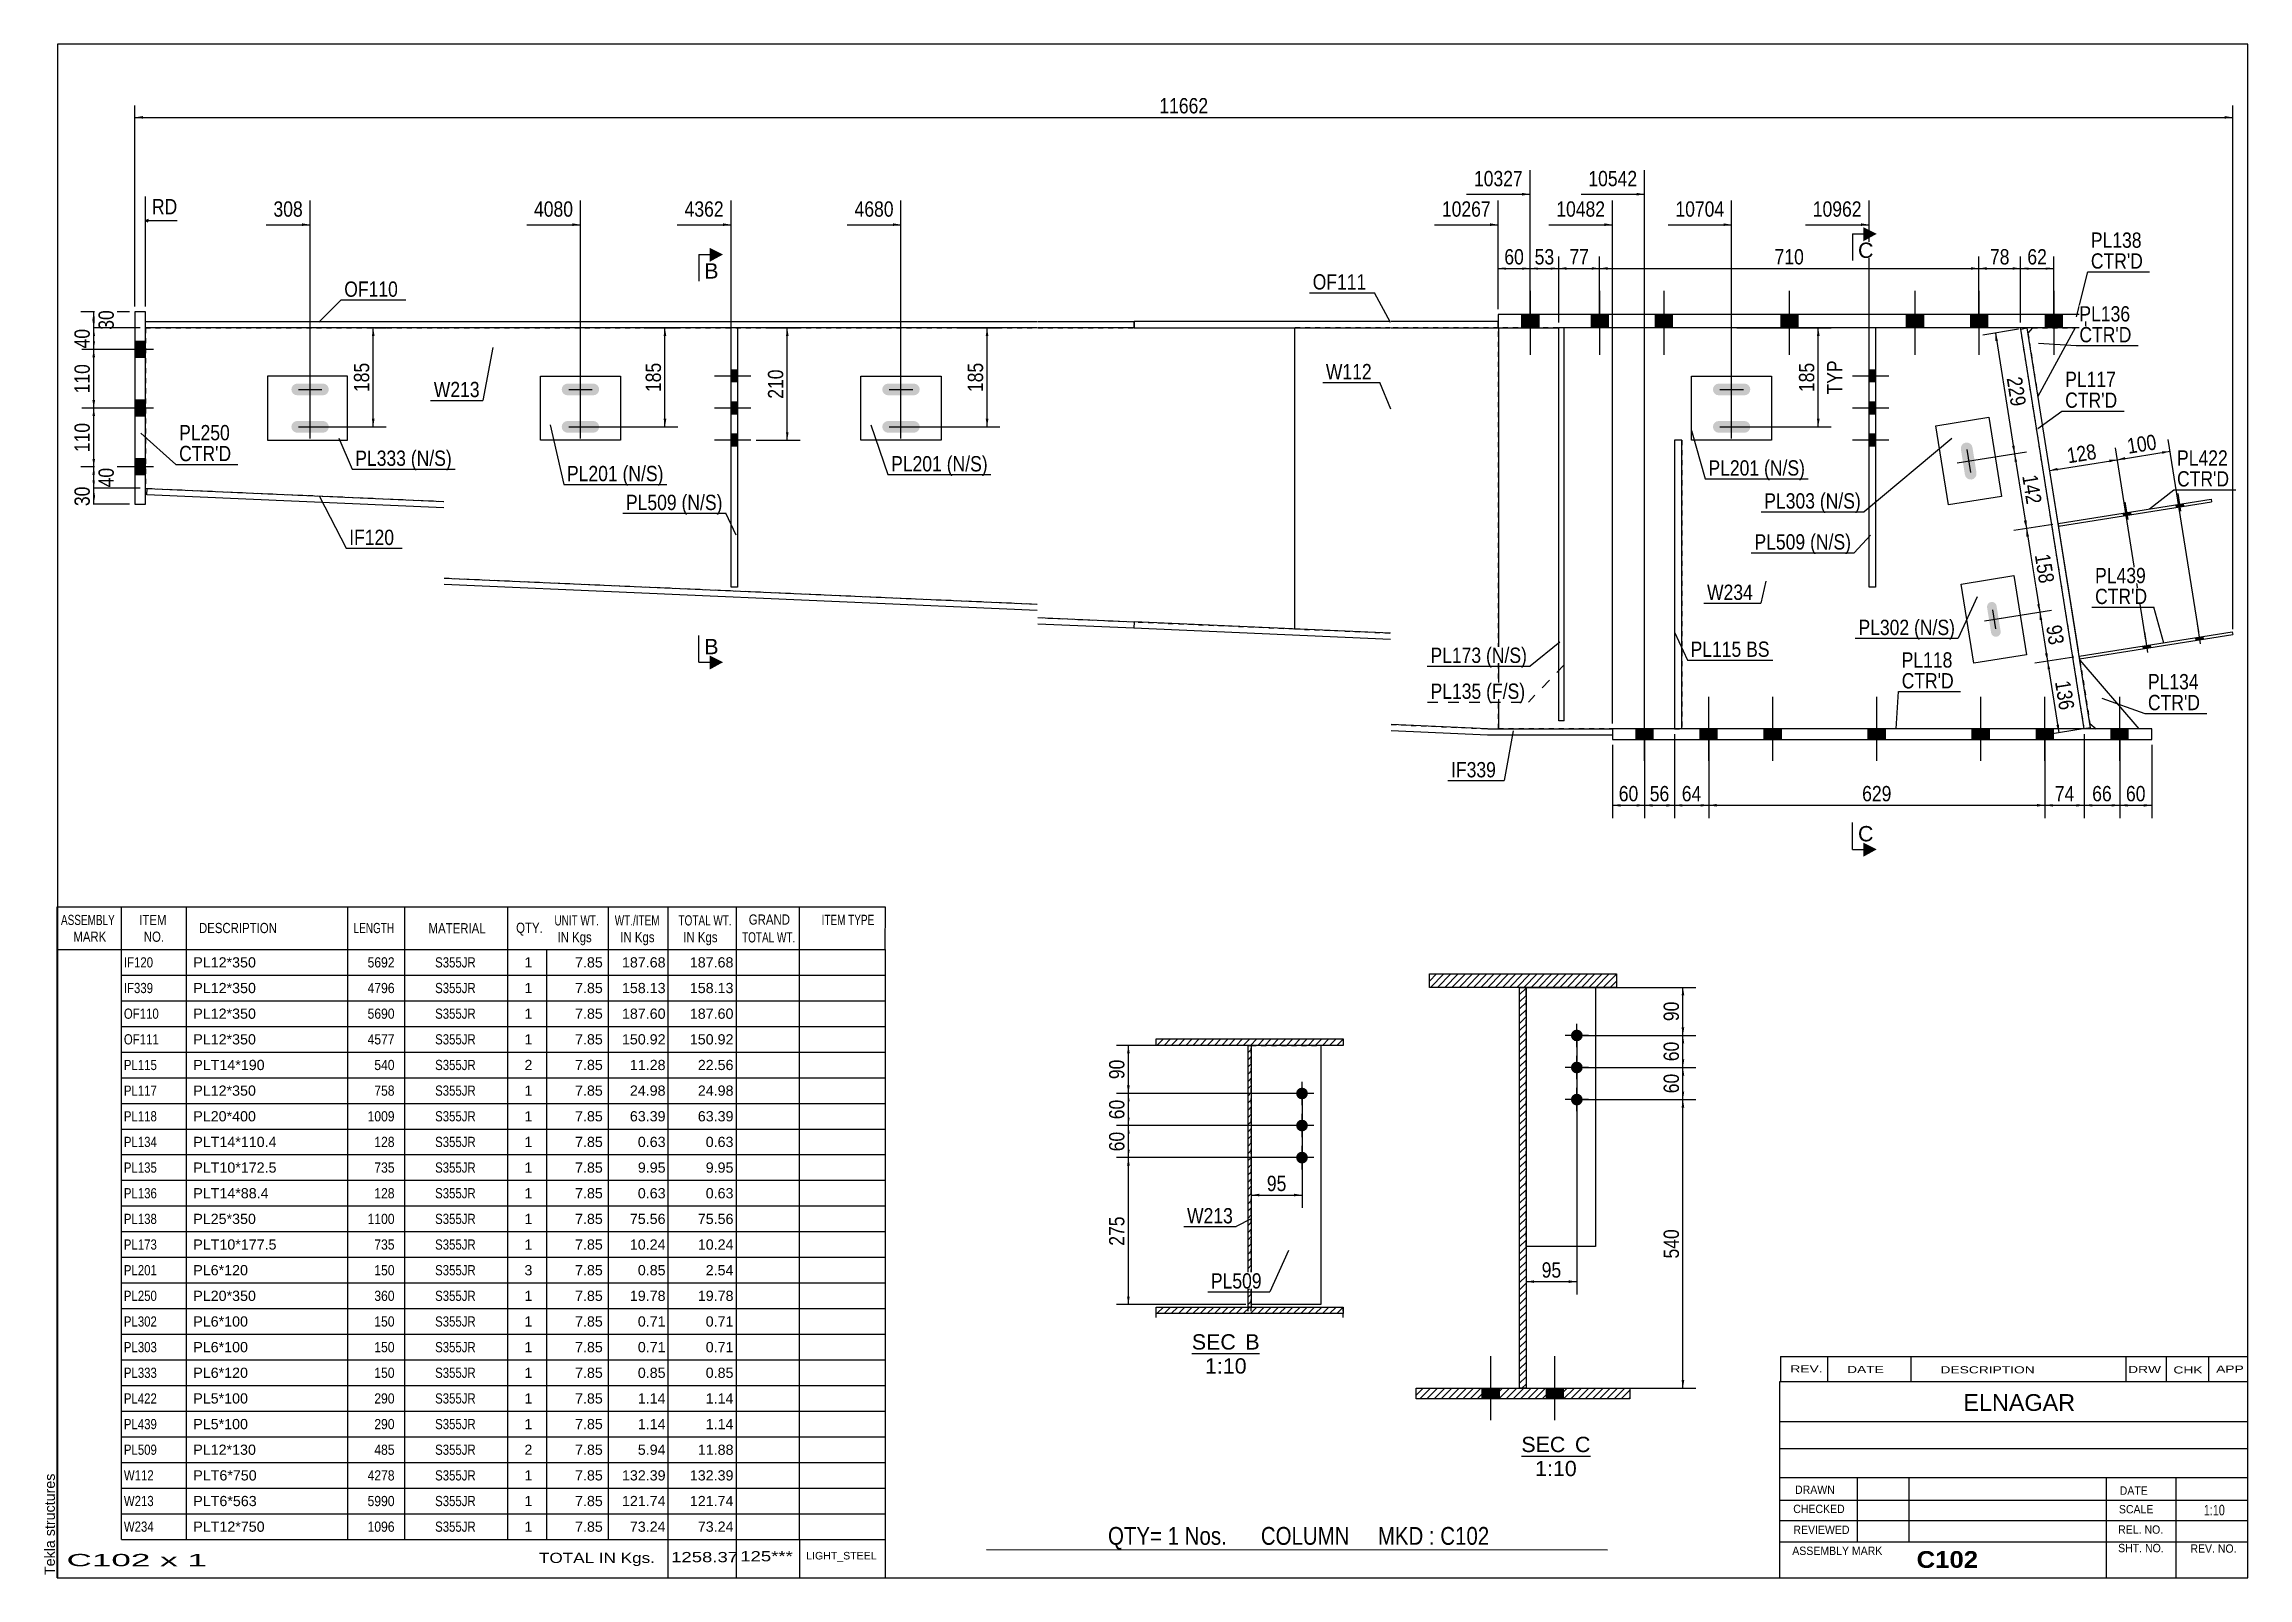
# Model space of a CAD drawing. Header units: millimetres. Extents: x -318 to 94, y -164 to 123.
import ezdxf

# ---------------------------------------------------------------- set-up
doc = ezdxf.new("R2010")
doc.units = ezdxf.units.MM
doc.linetypes.add('DXK_LINE_DOT1', pattern=[1.8814, 0.9407, -0.9407])
doc.linetypes.add('DXK_LINE_DOT2', pattern=[3.9198, 1.9599, -1.9599])
doc.styles.add('Arial', font='ARIAL.TTF', dxfattribs={"height": 0.2})
doc.styles.add('Arial Bold', font='ARIALBD.TTF', dxfattribs={"height": 0.2})
doc.styles.add('Arial Narrow', font='ARIALN.TTF', dxfattribs={"height": 0.2})

# ---------------------------------------------------------------- blocks, each defined once
blk = doc.blocks.new('Unknown-623327836-1210')
at = {"color": 5, "linetype": 'Continuous'}
for p, q in [((94.02, 122.96), (-315.98, 122.96)), ((-315.98, 122.96), (-315.98, -164.04)), ((94.02, -164.04), (94.02, 122.96)), ((-315.98, -164.04), (94.02, -164.04))]:
    blk.add_line(p, q, dxfattribs=at)
at = {"color": 174, "linetype": 'Continuous', "style": 'Arial'}
blk.add_text('Tekla structures', height=1.9102, rotation=90, dxfattribs=at).set_placement((-316.48, -163.54))
blk = doc.blocks.new('Unknown-623327836-12 - 4402')
at = {"color": 1, "linetype": 'Continuous'}
blk.add_line((-41.98, -141.28), (-29.07, -141.28), dxfattribs=at)
at = {"color": 0, "linetype": 'Continuous'}
blk.add_wipeout([(-33.75, -140.53), (-33.75, -137.53), (-41.98, -137.53), (-41.98, -140.53)], dxfattribs=at)
blk.add_wipeout([(-29.07, -140.53), (-29.07, -137.53), (-31.95, -137.53), (-31.95, -140.53)], dxfattribs=at)
blk.add_wipeout([(-31.63, -145.03), (-31.63, -142.03), (-39.41, -142.03), (-39.41, -145.03)], dxfattribs=at)
at = {"color": 136, "linetype": 'Continuous', "style": 'Arial'}
for s, height, p in [('SEC', 2.865, (-41.98, -140.53)), ('C', 2.87, (-31.95, -140.53)), ('1:10', 2.865, (-39.41, -145.03))]:
    blk.add_text(s, height=height, dxfattribs=at).set_placement(p)
blk = doc.blocks.new('Unknown-623327836-13 - 2313')
at = {"color": 1, "linetype": 'Continuous'}
blk.add_line((-103.66, -122.09), (-90.97, -122.09), dxfattribs=at)
at = {"color": 0, "linetype": 'Continuous'}
blk.add_wipeout([(-95.44, -121.34), (-95.44, -118.34), (-103.66, -118.34), (-103.66, -121.34)], dxfattribs=at)
blk.add_wipeout([(-90.97, -121.34), (-90.97, -118.34), (-93.64, -118.34), (-93.64, -121.34)], dxfattribs=at)
blk.add_wipeout([(-93.42, -125.84), (-93.42, -122.84), (-101.2, -122.84), (-101.2, -125.84)], dxfattribs=at)
at = {"color": 136, "linetype": 'Continuous', "style": 'Arial'}
for s, height, p in [('SEC', 2.865, (-103.66, -121.34)), ('B', 2.87, (-93.64, -121.34)), ('1:10', 2.865, (-101.2, -125.84))]:
    blk.add_text(s, height=height, dxfattribs=at).set_placement(p)
blk = doc.blocks.new('Bolt-623327836-1280 - 1231')
at = {"linetype": 'Continuous'}
for points in [[(-188.71, 59.73), (-188.71, 61.93), (-189.91, 61.93), (-189.91, 59.73)], [(-188.71, 53.73), (-188.71, 55.93), (-189.91, 55.93), (-189.91, 53.73)], [(-188.71, 47.73), (-188.71, 49.93), (-189.91, 49.93), (-189.91, 47.73)]]:
    blk.add_hatch(color=3, dxfattribs=at).paths.add_polyline_path(points)
at = {"color": 3, "linetype": 'Continuous'}
for p, q in [((-188.71, 61.93), (-189.91, 61.93)), ((-186.21, 60.83), (-193.01, 60.83)), ((-188.71, 59.73), (-189.91, 59.73)), ((-186.21, 54.83), (-193.01, 54.83)), ((-188.71, 55.93), (-189.91, 55.93)), ((-188.71, 53.73), (-189.91, 53.73)), ((-188.71, 49.93), (-189.91, 49.93)), ((-186.21, 48.83), (-193.01, 48.83)), ((-188.71, 47.73), (-189.91, 47.73))]:
    blk.add_line(p, q, dxfattribs=at)
blk = doc.blocks.new('Part-623327836-1279 - 1231')
at = {"color": 2, "linetype": 'Continuous'}
for p, q in [((-299.5, 69.83), (-299.5, 71.03)), ((-299.5, 71.03), (-243.7, 71.03)), ((-243.6, 71.03), (-132.6, 71.03)), ((-132.5, 71.03), (-114.45, 71.03)), ((-114.45, 71.03), (-114.45, 69.83)), ((-243.7, 69.83), (-299.5, 69.83)), ((-132.6, 69.83), (-243.6, 69.83)), ((-114.45, 69.83), (-132.5, 69.83))]:
    blk.add_line(p, q, dxfattribs=at)
blk = doc.blocks.new('Part-623327836-3298 - 1231')
at = {"color": 2, "linetype": 'Continuous'}
for p, q in [((58.49, 33.24), (87.13, 37.79)), ((58.57, 32.75), (87.21, 37.3)), ((87.13, 37.79), (87.21, 37.3))]:
    blk.add_line(p, q, dxfattribs=at)
at = {"color": 7, "linetype": 'DXK_LINE_DOT1'}
blk.add_line((58.49, 33.24), (58.57, 32.75), dxfattribs=at)
blk = doc.blocks.new('Bolt-623327836-1281 - 1231')
at = {"linetype": 'Continuous'}
for points in [[(-265.52, 57.55), (-265.29, 57.91), (-265.2, 58.33), (-265.29, 58.75), (-265.52, 59.1), (-265.88, 59.34), (-266.3, 59.43), (-271.1, 59.43), (-271.52, 59.34), (-271.88, 59.1), (-272.12, 58.75), (-272.2, 58.33), (-272.12, 57.91), (-271.88, 57.55), (-271.52, 57.31), (-271.1, 57.23), (-266.3, 57.23), (-265.88, 57.31)], [(-265.52, 50.55), (-265.29, 50.91), (-265.2, 51.33), (-265.29, 51.75), (-265.52, 52.1), (-265.88, 52.34), (-266.3, 52.43), (-271.1, 52.43), (-271.52, 52.34), (-271.88, 52.1), (-272.12, 51.75), (-272.2, 51.33), (-272.12, 50.91), (-271.88, 50.55), (-271.52, 50.31), (-271.1, 50.23), (-266.3, 50.23), (-265.88, 50.31)]]:
    blk.add_hatch(color=3, dxfattribs=at).paths.add_polyline_path(points)
at = {"color": 3, "linetype": 'Continuous'}
for p, q in [((-270.9, 58.33), (-266.5, 58.33)), ((-268.7, 56.13), (-268.7, 60.53)), ((-270.9, 51.33), (-266.5, 51.33)), ((-268.7, 49.13), (-268.7, 53.53))]:
    blk.add_line(p, q, dxfattribs=at)
blk = doc.blocks.new('Part-623327836-1712 - 1231')
at = {"color": 2, "linetype": 'Continuous'}
for p, q in [((-189.91, 21.33), (-189.91, 69.83)), ((-188.71, 69.83), (-188.71, 21.33)), ((-188.71, 21.33), (-189.91, 21.33))]:
    blk.add_line(p, q, dxfattribs=at)
blk = doc.blocks.new('Bolt-623327836-1234 - 1231')
at = {"linetype": 'Continuous'}
for points in [[(0.55, 57.55), (0.79, 57.91), (0.87, 58.33), (0.79, 58.75), (0.55, 59.1), (0.19, 59.34), (-0.23, 59.43), (-5.03, 59.43), (-5.45, 59.34), (-5.8, 59.1), (-6.04, 58.75), (-6.13, 58.33), (-6.04, 57.91), (-5.8, 57.55), (-5.45, 57.31), (-5.03, 57.23), (-0.23, 57.23), (0.19, 57.31)], [(0.55, 50.55), (0.79, 50.91), (0.87, 51.33), (0.79, 51.75), (0.55, 52.1), (0.19, 52.34), (-0.23, 52.43), (-5.03, 52.43), (-5.45, 52.34), (-5.8, 52.1), (-6.04, 51.75), (-6.13, 51.33), (-6.04, 50.91), (-5.8, 50.55), (-5.45, 50.31), (-5.03, 50.23), (-0.23, 50.23), (0.19, 50.31)]]:
    blk.add_hatch(color=3, dxfattribs=at).paths.add_polyline_path(points)
at = {"color": 3, "linetype": 'Continuous'}
for p, q in [((-4.83, 58.33), (-0.43, 58.33)), ((-2.63, 56.13), (-2.63, 60.53)), ((-4.83, 51.33), (-0.43, 51.33)), ((-2.63, 49.13), (-2.63, 53.53))]:
    blk.add_line(p, q, dxfattribs=at)
blk = doc.blocks.new('Part-623327836-1507 - 1231')
at = {"color": 2, "linetype": 'Continuous'}
for p, q in [((-11.92, 48.85), (-13.32, 48.85)), ((-13.32, 48.85), (-13.32, -5.17)), ((-11.92, -5.17), (-11.92, 48.85))]:
    blk.add_line(p, q, dxfattribs=at)
at = {"color": 7, "linetype": 'DXK_LINE_DOT1'}
blk.add_line((-13.32, -5.17), (-11.92, -5.17), dxfattribs=at)
blk = doc.blocks.new('Part-623327836-1639 - 1231')
at = {"color": 2, "linetype": 'Continuous'}
for p, q in [((62.56, 7.67), (73.6, -5.17)), ((64.44, -4.19), (65.6, -5.17))]:
    blk.add_line(p, q, dxfattribs=at)
at = {"color": 7, "linetype": 'DXK_LINE_DOT1'}
for p, q in [((62.56, 7.67), (64.44, -4.19)), ((73.6, -5.17), (65.6, -5.17))]:
    blk.add_line(p, q, dxfattribs=at)
blk = doc.blocks.new('Part-623327836-1257 - 1231')
at = {"color": 2, "linetype": 'Continuous'}
for p, q in [((-10.13, 48.83), (-10.13, 60.83)), ((-10.13, 60.83), (4.87, 60.83)), ((4.87, 60.83), (4.87, 48.83)), ((4.87, 48.83), (-10.13, 48.83))]:
    blk.add_line(p, q, dxfattribs=at)
blk = doc.blocks.new('Part-623327836-3299 - 1231')
at = {"color": 2, "linetype": 'Continuous'}
for p, q in [((40.34, 21.92), (50.22, 23.49)), ((42.7, 7.11), (40.34, 21.92)), ((50.22, 23.49), (52.58, 8.68)), ((52.58, 8.68), (42.7, 7.11))]:
    blk.add_line(p, q, dxfattribs=at)
blk = doc.blocks.new('Bolt-623327836-1282 - 1231')
at = {"linetype": 'Continuous'}
for points in [[(-301.5, 67.33), (-301.5, 64.33), (-299.5, 64.33), (-299.5, 67.33)], [(-301.5, 67.33), (-301.5, 64.33), (-299.5, 64.33), (-299.5, 67.33)], [(-301.5, 56.33), (-301.5, 53.33), (-299.5, 53.33), (-299.5, 56.33)], [(-301.5, 56.33), (-301.5, 53.33), (-299.5, 53.33), (-299.5, 56.33)], [(-301.5, 45.33), (-301.5, 42.33), (-299.5, 42.33), (-299.5, 45.33)], [(-301.5, 45.33), (-301.5, 42.33), (-299.5, 42.33), (-299.5, 45.33)]]:
    blk.add_hatch(color=3, dxfattribs=at).paths.add_polyline_path(points)
at = {"color": 3, "linetype": 'Continuous'}
for p, q in [((-299.5, 67.33), (-301.5, 67.33)), ((-299.5, 67.33), (-301.5, 67.33)), ((-298, 65.83), (-301.5, 65.83)), ((-298, 65.83), (-301.5, 65.83)), ((-299.5, 64.33), (-301.5, 64.33)), ((-299.5, 64.33), (-301.5, 64.33)), ((-299.5, 56.33), (-301.5, 56.33)), ((-299.5, 56.33), (-301.5, 56.33)), ((-298, 54.83), (-301.5, 54.83)), ((-298, 54.83), (-301.5, 54.83)), ((-299.5, 53.33), (-301.5, 53.33)), ((-299.5, 53.33), (-301.5, 53.33)), ((-299.5, 45.33), (-301.5, 45.33)), ((-299.5, 45.33), (-301.5, 45.33)), ((-298, 43.83), (-301.5, 43.83)), ((-298, 43.83), (-301.5, 43.83)), ((-299.5, 42.33), (-301.5, 42.33)), ((-299.5, 42.33), (-301.5, 42.33))]:
    blk.add_line(p, q, dxfattribs=at)
blk = doc.blocks.new('Part-623327836-1335 - 1231')
at = {"color": 2, "linetype": 'Continuous'}
for p, q in [((-299.5, 72.83), (-301.5, 72.83)), ((-301.5, 72.83), (-301.5, 36.83)), ((-299.5, 36.83), (-299.5, 72.83)), ((-301.5, 36.83), (-299.5, 36.83))]:
    blk.add_line(p, q, dxfattribs=at)
blk = doc.blocks.new('Bolt-623327836-3307 - 1231')
at = {"linetype": 'Continuous'}
for points in [[(24.29, 59.73), (24.29, 61.93), (23.09, 61.93), (23.09, 59.73)], [(24.29, 53.73), (24.29, 55.93), (23.09, 55.93), (23.09, 53.73)], [(24.29, 47.73), (24.29, 49.93), (23.09, 49.93), (23.09, 47.73)]]:
    blk.add_hatch(color=3, dxfattribs=at).paths.add_polyline_path(points)
at = {"color": 3, "linetype": 'Continuous'}
for p, q in [((24.29, 61.93), (23.09, 61.93)), ((26.79, 60.83), (19.99, 60.83)), ((24.29, 59.73), (23.09, 59.73)), ((26.79, 54.83), (19.99, 54.83)), ((24.29, 55.93), (23.09, 55.93)), ((24.29, 53.73), (23.09, 53.73)), ((24.29, 49.93), (23.09, 49.93)), ((26.79, 48.83), (19.99, 48.83)), ((24.29, 47.73), (23.09, 47.73))]:
    blk.add_line(p, q, dxfattribs=at)
blk = doc.blocks.new('Part-623327836-1364 - 1231')
at = {"color": 2, "linetype": 'Continuous'}
for p, q in [((51.49, 69.64), (52.67, 69.83)), ((63.38, -5.17), (51.49, 69.64)), ((64.57, -4.98), (52.67, 69.83)), ((64.57, -4.98), (63.38, -5.17))]:
    blk.add_line(p, q, dxfattribs=at)
blk = doc.blocks.new('Part-623327836-1573 - 1231')
at = {"color": 7, "linetype": 'DXK_LINE_DOT1'}
for p, q in [((-33.99, 69.83), (-34.99, 69.83)), ((-34.99, -3.67), (-34.99, 69.83)), ((-33.99, -3.67), (-33.99, 69.83)), ((-33.99, -3.67), (-34.99, -3.67))]:
    blk.add_line(p, q, dxfattribs=at)
blk = doc.blocks.new('Part-623327836-1428 - 1231')
at = {"color": 7, "linetype": 'DXK_LINE_DOT1'}
for p, q in [((-299.5, 69.83), (-243.7, 69.83)), ((-299.5, 69.83), (-299.5, 39.83)), ((-243.6, 69.83), (-132.6, 69.83)), ((-132.5, 69.83), (-84.45, 69.83)), ((-299.2, 39.81), (-243.7, 37.38)), ((-243.6, 23.03), (-132.6, 18.16)), ((-132.5, 15.63), (-84.45, 13.52))]:
    blk.add_line(p, q, dxfattribs=at)
at = {"color": 2, "linetype": 'Continuous'}
for p, q in [((-84.45, 69.83), (-84.45, 13.52)), ((-299.5, 39.83), (-299.2, 39.81))]:
    blk.add_line(p, q, dxfattribs=at)
blk = doc.blocks.new('Part-623327836-1668 - 1231')
at = {"color": 2, "linetype": 'Continuous'}
for p, q in [((53.67, 69.83), (52.83, 68.84)), ((61.67, 69.83), (54.71, 56.99))]:
    blk.add_line(p, q, dxfattribs=at)
at = {"color": 7, "linetype": 'DXK_LINE_DOT1'}
for p, q in [((52.83, 68.84), (54.71, 56.99)), ((53.67, 69.83), (61.67, 69.83)), ((54.71, 56.99), (54.71, 56.99))]:
    blk.add_line(p, q, dxfattribs=at)
blk = doc.blocks.new('Bolt-623327836-1365 - 1231')
at = {"linetype": 'Continuous'}
for points in [[(-154.92, 57.55), (-154.68, 57.91), (-154.6, 58.33), (-154.68, 58.75), (-154.92, 59.1), (-155.28, 59.34), (-155.7, 59.43), (-160.5, 59.43), (-160.92, 59.34), (-161.28, 59.1), (-161.52, 58.75), (-161.6, 58.33), (-161.52, 57.91), (-161.28, 57.55), (-160.92, 57.31), (-160.5, 57.23), (-155.7, 57.23), (-155.28, 57.31)], [(-154.92, 50.55), (-154.68, 50.91), (-154.6, 51.33), (-154.68, 51.75), (-154.92, 52.1), (-155.28, 52.34), (-155.7, 52.43), (-160.5, 52.43), (-160.92, 52.34), (-161.28, 52.1), (-161.52, 51.75), (-161.6, 51.33), (-161.52, 50.91), (-161.28, 50.55), (-160.92, 50.31), (-160.5, 50.23), (-155.7, 50.23), (-155.28, 50.31)]]:
    blk.add_hatch(color=3, dxfattribs=at).paths.add_polyline_path(points)
at = {"color": 3, "linetype": 'Continuous'}
for p, q in [((-160.3, 58.33), (-155.9, 58.33)), ((-158.1, 56.13), (-158.1, 60.53)), ((-160.3, 51.33), (-155.9, 51.33)), ((-158.1, 49.13), (-158.1, 53.53))]:
    blk.add_line(p, q, dxfattribs=at)
blk = doc.blocks.new('Bolt-623327836-1366 - 1231')
at = {"linetype": 'Continuous'}
for points in [[(-17.32, -5.17), (-20.52, -5.17), (-20.52, -7.17), (-17.32, -7.17)], [(-17.32, -5.17), (-20.52, -5.17), (-20.52, -7.17), (-17.32, -7.17)], [(-5.32, -5.17), (-8.52, -5.17), (-8.52, -7.17), (-5.32, -7.17)], [(-5.32, -5.17), (-8.52, -5.17), (-8.52, -7.17), (-5.32, -7.17)], [(6.68, -5.17), (3.48, -5.17), (3.48, -7.17), (6.68, -7.17)], [(6.68, -5.17), (3.48, -5.17), (3.48, -7.17), (6.68, -7.17)], [(26.15, -5.17), (22.95, -5.17), (22.95, -7.17), (26.15, -7.17)], [(26.15, -5.17), (22.95, -5.17), (22.95, -7.17), (26.15, -7.17)], [(45.62, -5.17), (42.42, -5.17), (42.42, -7.17), (45.62, -7.17)], [(45.62, -5.17), (42.42, -5.17), (42.42, -7.17), (45.62, -7.17)], [(57.62, -5.17), (54.42, -5.17), (54.42, -7.17), (57.62, -7.17)], [(57.62, -5.17), (54.42, -5.17), (54.42, -7.17), (57.62, -7.17)], [(71.62, -5.17), (68.42, -5.17), (68.42, -7.17), (71.62, -7.17)], [(71.62, -5.17), (68.42, -5.17), (68.42, -7.17), (71.62, -7.17)]]:
    blk.add_hatch(color=3, dxfattribs=at).paths.add_polyline_path(points)
at = {"color": 3, "linetype": 'Continuous'}
for p, q in [((-18.92, -11.15), (-18.92, 0.83)), ((-18.92, -11.15), (-18.92, 0.83)), ((-6.92, -11.15), (-6.92, 0.83)), ((-6.92, -11.15), (-6.92, 0.83)), ((5.08, -11.15), (5.08, 0.83)), ((5.08, -11.15), (5.08, 0.83)), ((24.55, -11.15), (24.55, 0.83)), ((24.55, -11.15), (24.55, 0.83)), ((44.02, -11.15), (44.02, 0.83)), ((44.02, -11.15), (44.02, 0.83)), ((56.02, -11.15), (56.02, 0.83)), ((56.02, -11.15), (56.02, 0.83)), ((70.02, -11.15), (70.02, 0.83)), ((70.02, -11.15), (70.02, 0.83)), ((-20.52, -7.17), (-20.52, -5.17)), ((-20.52, -7.17), (-20.52, -5.17)), ((-17.32, -7.17), (-17.32, -5.17)), ((-17.32, -7.17), (-17.32, -5.17)), ((-8.52, -7.17), (-8.52, -5.17)), ((-8.52, -7.17), (-8.52, -5.17)), ((-5.32, -7.17), (-5.32, -5.17)), ((-5.32, -7.17), (-5.32, -5.17)), ((3.48, -7.17), (3.48, -5.17)), ((3.48, -7.17), (3.48, -5.17)), ((6.68, -7.17), (6.68, -5.17)), ((6.68, -7.17), (6.68, -5.17)), ((22.95, -7.17), (22.95, -5.17)), ((22.95, -7.17), (22.95, -5.17)), ((26.15, -7.17), (26.15, -5.17)), ((26.15, -7.17), (26.15, -5.17)), ((42.42, -7.17), (42.42, -5.17)), ((42.42, -7.17), (42.42, -5.17)), ((45.62, -7.17), (45.62, -5.17)), ((45.62, -7.17), (45.62, -5.17)), ((54.42, -7.17), (54.42, -5.17)), ((54.42, -7.17), (54.42, -5.17)), ((57.62, -7.17), (57.62, -5.17)), ((57.62, -7.17), (57.62, -5.17)), ((68.42, -7.17), (68.42, -5.17)), ((68.42, -7.17), (68.42, -5.17)), ((71.62, -7.17), (71.62, -5.17)), ((71.62, -7.17), (71.62, -5.17))]:
    blk.add_line(p, q, dxfattribs=at)
blk = doc.blocks.new('Bolt-623327836-1367 - 1231')
at = {"linetype": 'Continuous'}
for points in [[(-214.92, 57.55), (-214.68, 57.91), (-214.6, 58.33), (-214.68, 58.75), (-214.92, 59.1), (-215.28, 59.34), (-215.7, 59.43), (-220.5, 59.43), (-220.92, 59.34), (-221.28, 59.1), (-221.52, 58.75), (-221.6, 58.33), (-221.52, 57.91), (-221.28, 57.55), (-220.92, 57.31), (-220.5, 57.23), (-215.7, 57.23), (-215.28, 57.31)], [(-214.92, 50.55), (-214.68, 50.91), (-214.6, 51.33), (-214.68, 51.75), (-214.92, 52.1), (-215.28, 52.34), (-215.7, 52.43), (-220.5, 52.43), (-220.92, 52.34), (-221.28, 52.1), (-221.52, 51.75), (-221.6, 51.33), (-221.52, 50.91), (-221.28, 50.55), (-220.92, 50.31), (-220.5, 50.23), (-215.7, 50.23), (-215.28, 50.31)]]:
    blk.add_hatch(color=3, dxfattribs=at).paths.add_polyline_path(points)
at = {"color": 3, "linetype": 'Continuous'}
for p, q in [((-220.3, 58.33), (-215.9, 58.33)), ((-218.1, 56.13), (-218.1, 60.53)), ((-220.3, 51.33), (-215.9, 51.33)), ((-218.1, 49.13), (-218.1, 53.53))]:
    blk.add_line(p, q, dxfattribs=at)
blk = doc.blocks.new('Bolt-623327836-1368 - 1231')
at = {"linetype": 'Continuous'}
for points in [[(74.47, 9.81), (75.85, 10.03), (75.77, 10.52), (74.39, 10.3)], [(74.47, 9.81), (75.85, 10.03), (75.77, 10.52), (74.39, 10.3)], [(84.34, 11.38), (85.73, 11.6), (85.65, 12.09), (84.26, 11.87)], [(84.34, 11.38), (85.73, 11.6), (85.65, 12.09), (84.26, 11.87)]]:
    blk.add_hatch(color=3, dxfattribs=at).paths.add_polyline_path(points)
at = {"color": 3, "linetype": 'Continuous'}
for p, q in [((75.28, 9.13), (74.69, 12.88)), ((75.28, 9.13), (74.69, 12.88)), ((85.16, 10.7), (84.56, 14.45)), ((85.16, 10.7), (84.56, 14.45)), ((74.47, 9.81), (74.39, 10.3)), ((74.47, 9.81), (74.39, 10.3)), ((75.85, 10.03), (75.77, 10.52)), ((75.85, 10.03), (75.77, 10.52)), ((84.34, 11.38), (84.26, 11.87)), ((84.34, 11.38), (84.26, 11.87)), ((85.73, 11.6), (85.65, 12.09)), ((85.73, 11.6), (85.65, 12.09))]:
    blk.add_line(p, q, dxfattribs=at)
blk = doc.blocks.new('Part-623327836-1583 - 1231')
at = {"color": 2, "linetype": 'Continuous'}
for p, q in [((-165.6, 48.83), (-165.6, 60.83)), ((-165.6, 60.83), (-150.6, 60.83)), ((-150.6, 60.83), (-150.6, 48.83)), ((-150.6, 48.83), (-165.6, 48.83))]:
    blk.add_line(p, q, dxfattribs=at)
blk = doc.blocks.new('Part-623327836-1763 - 1231')
at = {"color": 2, "linetype": 'Continuous'}
for p, q in [((76.02, -5.17), (-24.92, -5.17)), ((-24.92, -5.17), (-24.92, -7.17)), ((-24.92, -7.17), (76.02, -7.17)), ((76.02, -7.17), (76.02, -5.17))]:
    blk.add_line(p, q, dxfattribs=at)
blk = doc.blocks.new('Part-623327836-1390 - 1231')
at = {"color": 2, "linetype": 'Continuous'}
for p, q in [((-299.25, 38.62), (-299.2, 39.81)), ((-243.7, 36.18), (-299.25, 38.62)), ((-299.2, 39.81), (-243.7, 37.38)), ((-243.6, 23.03), (-132.6, 18.16)), ((-132.6, 16.96), (-243.6, 21.83)), ((-132.5, 15.63), (-114.45, 14.84)), ((-114.5, 13.64), (-132.5, 14.43)), ((-114.45, 14.84), (-114.5, 13.64))]:
    blk.add_line(p, q, dxfattribs=at)
blk = doc.blocks.new('Part-623327836-1412 - 1231')
at = {"color": 2, "linetype": 'Continuous'}
for p, q in [((-114.45, 14.84), (-114.5, 13.64)), ((-66.45, 11.53), (-114.5, 13.64)), ((-66.45, 12.73), (-114.45, 14.84)), ((-48.32, -5.17), (-66.35, -4.38)), ((-48.35, -6.37), (-66.35, -5.58)), ((-24.92, -6.37), (-48.35, -6.37)), ((-48.32, -5.17), (-24.92, -5.17))]:
    blk.add_line(p, q, dxfattribs=at)
at = {"color": 7, "linetype": 'DXK_LINE_DOT1'}
blk.add_line((-24.92, -5.17), (-24.92, -6.37), dxfattribs=at)
blk = doc.blocks.new('Part-623327836-1462 - 1231')
at = {"color": 2, "linetype": 'Continuous'}
for p, q in [((62.44, 8.4), (91.08, 12.96)), ((62.52, 7.91), (91.16, 12.46)), ((91.08, 12.96), (91.16, 12.46))]:
    blk.add_line(p, q, dxfattribs=at)
at = {"color": 7, "linetype": 'DXK_LINE_DOT1'}
blk.add_line((62.44, 8.4), (62.52, 7.91), dxfattribs=at)
blk = doc.blocks.new('Part-623327836-1484 - 1231')
at = {"color": 2, "linetype": 'Continuous'}
for p, q in [((-66.45, 71.03), (-114.45, 71.03)), ((-114.45, 69.83), (-114.45, 71.03)), ((-46.34, 71.03), (-66.35, 71.03)), ((-46.34, 69.83), (-46.34, 71.03)), ((-114.45, 69.83), (-66.45, 69.83)), ((-66.35, 69.83), (-46.34, 69.83))]:
    blk.add_line(p, q, dxfattribs=at)
blk = doc.blocks.new('Bolt-623327836-1485 - 1231')
at = {"linetype": 'Continuous'}
for points in [[(-38.74, 72.33), (-41.94, 72.33), (-41.94, 69.83), (-38.74, 69.83)], [(-38.74, 72.33), (-41.94, 72.33), (-41.94, 69.83), (-38.74, 69.83)], [(-25.74, 72.33), (-28.94, 72.33), (-28.94, 69.83), (-25.74, 69.83)], [(-25.74, 72.33), (-28.94, 72.33), (-28.94, 69.83), (-25.74, 69.83)], [(-13.74, 72.33), (-16.94, 72.33), (-16.94, 69.83), (-13.74, 69.83)], [(-13.74, 72.33), (-16.94, 72.33), (-16.94, 69.83), (-13.74, 69.83)], [(9.76, 72.33), (6.56, 72.33), (6.56, 69.83), (9.76, 69.83)], [(9.76, 72.33), (6.56, 72.33), (6.56, 69.83), (9.76, 69.83)], [(33.26, 72.33), (30.06, 72.33), (30.06, 69.83), (33.26, 69.83)], [(33.26, 72.33), (30.06, 72.33), (30.06, 69.83), (33.26, 69.83)], [(45.26, 72.33), (42.06, 72.33), (42.06, 69.83), (45.26, 69.83)], [(45.26, 72.33), (42.06, 72.33), (42.06, 69.83), (45.26, 69.83)], [(59.26, 72.33), (56.06, 72.33), (56.06, 69.83), (59.26, 69.83)], [(59.26, 72.33), (56.06, 72.33), (56.06, 69.83), (59.26, 69.83)]]:
    blk.add_hatch(color=3, dxfattribs=at).paths.add_polyline_path(points)
at = {"color": 3, "linetype": 'Continuous'}
for p, q in [((-40.34, 76.8), (-40.34, 64.83)), ((-40.34, 76.8), (-40.34, 64.83)), ((-27.34, 76.8), (-27.34, 64.83)), ((-27.34, 76.8), (-27.34, 64.83)), ((-15.34, 76.8), (-15.34, 64.83)), ((-15.34, 76.8), (-15.34, 64.83)), ((8.16, 76.8), (8.16, 64.83)), ((8.16, 76.8), (8.16, 64.83)), ((31.66, 76.8), (31.66, 64.83)), ((31.66, 76.8), (31.66, 64.83)), ((43.66, 76.8), (43.66, 64.83)), ((43.66, 76.8), (43.66, 64.83)), ((57.66, 76.8), (57.66, 64.83)), ((57.66, 76.8), (57.66, 64.83)), ((-41.94, 72.33), (-41.94, 69.83)), ((-41.94, 72.33), (-41.94, 69.83)), ((-38.74, 72.33), (-38.74, 69.83)), ((-38.74, 72.33), (-38.74, 69.83)), ((-28.94, 72.33), (-28.94, 69.83)), ((-28.94, 72.33), (-28.94, 69.83)), ((-25.74, 72.33), (-25.74, 69.83)), ((-25.74, 72.33), (-25.74, 69.83)), ((-16.94, 72.33), (-16.94, 69.83)), ((-16.94, 72.33), (-16.94, 69.83)), ((-13.74, 72.33), (-13.74, 69.83)), ((-13.74, 72.33), (-13.74, 69.83)), ((6.56, 72.33), (6.56, 69.83)), ((6.56, 72.33), (6.56, 69.83)), ((9.76, 72.33), (9.76, 69.83)), ((9.76, 72.33), (9.76, 69.83)), ((30.06, 72.33), (30.06, 69.83)), ((30.06, 72.33), (30.06, 69.83)), ((33.26, 72.33), (33.26, 69.83)), ((33.26, 72.33), (33.26, 69.83)), ((42.06, 72.33), (42.06, 69.83)), ((42.06, 72.33), (42.06, 69.83)), ((45.26, 72.33), (45.26, 69.83)), ((45.26, 72.33), (45.26, 69.83)), ((56.06, 72.33), (56.06, 69.83)), ((56.06, 72.33), (56.06, 69.83)), ((59.26, 72.33), (59.26, 69.83)), ((59.26, 72.33), (59.26, 69.83))]:
    blk.add_line(p, q, dxfattribs=at)
blk = doc.blocks.new('Part-623327836-1529 - 1231')
at = {"color": 7, "linetype": 'DXK_LINE_DOT1'}
for p, q in [((-11.92, 48.85), (-13.32, 48.85)), ((-13.32, 48.85), (-13.32, -5.17)), ((-11.92, 48.85), (-11.92, -5.17))]:
    blk.add_line(p, q, dxfattribs=at)
blk = doc.blocks.new('Part-623327836-1792 - 1231')
at = {"color": 2, "linetype": 'Continuous'}
for p, q in [((63.66, 72.33), (-46.34, 72.33)), ((-46.34, 72.33), (-46.34, 69.83)), ((63.66, 69.83), (63.66, 72.33)), ((-46.34, 69.83), (-34.99, 69.83)), ((63.66, 69.83), (-33.99, 69.83))]:
    blk.add_line(p, q, dxfattribs=at)
blk = doc.blocks.new('Part-623327836-1551 - 1231')
at = {"color": 2, "linetype": 'Continuous'}
for p, q in [((-33.99, 69.83), (-34.99, 69.83)), ((-34.99, -3.67), (-34.99, 69.83)), ((-33.99, -3.67), (-33.99, 69.83)), ((-33.99, -3.67), (-34.99, -3.67))]:
    blk.add_line(p, q, dxfattribs=at)
blk = doc.blocks.new('Part-623327836-1578 - 1231')
at = {"color": 2, "linetype": 'Continuous'}
for p, q in [((-225.6, 48.83), (-225.6, 60.83)), ((-225.6, 60.83), (-210.6, 60.83)), ((-210.6, 60.83), (-210.6, 48.83)), ((-210.6, 48.83), (-225.6, 48.83))]:
    blk.add_line(p, q, dxfattribs=at)
blk = doc.blocks.new('Part-623327836-1605 - 1231')
at = {"color": 2, "linetype": 'Continuous'}
for p, q in [((-276.7, 60.83), (-276.7, 48.83)), ((-261.7, 60.83), (-276.7, 60.83)), ((-261.7, 48.83), (-261.7, 60.83)), ((-276.7, 48.83), (-261.7, 48.83))]:
    blk.add_line(p, q, dxfattribs=at)
blk = doc.blocks.new('Part-623327836-1690 - 1231')
at = {"color": 2, "linetype": 'Continuous'}
for p, q in [((-46.24, 69.83), (-46.24, -5.17)), ((51.49, 69.64), (51.46, 69.83))]:
    blk.add_line(p, q, dxfattribs=at)
at = {"color": 7, "linetype": 'DXK_LINE_DOT1'}
for p, q in [((51.46, 69.83), (-46.24, 69.83)), ((63.38, -5.17), (51.49, 69.64)), ((-13.32, -5.17), (-46.24, -5.17)), ((63.38, -5.17), (-11.92, -5.17))]:
    blk.add_line(p, q, dxfattribs=at)
blk = doc.blocks.new('Part-623327836-1734 - 1231')
at = {"color": 2, "linetype": 'Continuous'}
blk.add_line((-84.45, 69.83), (-84.45, 13.52), dxfattribs=at)
at = {"color": 7, "linetype": 'DXK_LINE_DOT1'}
for p, q in [((-66.45, 69.83), (-84.45, 69.83)), ((-46.24, 69.83), (-66.35, 69.83)), ((-46.24, -5.17), (-46.24, 69.83)), ((-84.45, 13.52), (-66.45, 12.73)), ((-66.35, -4.38), (-48.32, -5.17)), ((-48.32, -5.17), (-46.24, -5.17))]:
    blk.add_line(p, q, dxfattribs=at)
blk = doc.blocks.new('Part-623327836-3300 - 1231')
at = {"color": 2, "linetype": 'Continuous'}
for p, q in [((35.63, 51.55), (45.51, 53.12)), ((37.99, 36.74), (35.63, 51.55)), ((45.51, 53.12), (47.86, 38.31)), ((47.86, 38.31), (37.99, 36.74))]:
    blk.add_line(p, q, dxfattribs=at)
blk = doc.blocks.new('Part-623327836-3301 - 1231')
at = {"color": 2, "linetype": 'Continuous'}
for p, q in [((23.09, 21.33), (23.09, 69.83)), ((24.29, 69.83), (24.29, 21.33)), ((24.29, 21.33), (23.09, 21.33))]:
    blk.add_line(p, q, dxfattribs=at)
blk = doc.blocks.new('Bolt-623327836-3302 - 1231')
at = {"linetype": 'Continuous'}
blk.add_hatch(color=3, dxfattribs=at).paths.add_polyline_path([(46.31, 12.2), (46.63, 12.05), (46.98, 12.04), (47.31, 12.16), (47.56, 12.4), (47.71, 12.72), (47.73, 13.07), (46.97, 17.81), (46.85, 18.14), (46.61, 18.4), (46.29, 18.55), (45.94, 18.56), (45.61, 18.44), (45.35, 18.2), (45.21, 17.88), (45.19, 17.53), (45.95, 12.79), (46.07, 12.46)])
at = {"color": 3, "linetype": 'Continuous'}
for p, q in [((46.18, 17.08), (46.74, 13.52)), ((44.68, 15.02), (48.24, 15.58))]:
    blk.add_line(p, q, dxfattribs=at)
blk = doc.blocks.new('Bolt-623327836-3303 - 1231')
at = {"linetype": 'Continuous'}
blk.add_hatch(color=3, dxfattribs=at).paths.add_polyline_path([(41.48, 41.67), (41.87, 41.49), (42.3, 41.47), (42.7, 41.62), (43.02, 41.91), (43.19, 42.3), (43.21, 42.73), (42.46, 47.47), (42.31, 47.87), (42.02, 48.19), (41.63, 48.37), (41.2, 48.38), (40.8, 48.24), (40.48, 47.94), (40.3, 47.55), (40.29, 47.13), (41.04, 42.39), (41.19, 41.98)])
at = {"color": 3, "linetype": 'Continuous'}
for p, q in [((41.4, 47.1), (42.09, 42.76)), ((39.58, 44.58), (43.92, 45.27))]:
    blk.add_line(p, q, dxfattribs=at)
blk = doc.blocks.new('Bolt-623327836-3304 - 1231')
at = {"linetype": 'Continuous'}
for points in [[(70.76, 34.68), (72.14, 34.9), (72.06, 35.4), (70.68, 35.18)], [(70.76, 34.68), (72.14, 34.9), (72.06, 35.4), (70.68, 35.18)], [(80.63, 36.25), (82.02, 36.47), (81.94, 36.97), (80.56, 36.75)], [(80.63, 36.25), (82.02, 36.47), (81.94, 36.97), (80.56, 36.75)]]:
    blk.add_hatch(color=3, dxfattribs=at).paths.add_polyline_path(points)
at = {"color": 3, "linetype": 'Continuous'}
for p, q in [((71.57, 34), (71.06, 37.26)), ((71.57, 34), (71.06, 37.26)), ((81.45, 35.57), (80.93, 38.83)), ((81.45, 35.57), (80.93, 38.83)), ((70.76, 34.68), (70.68, 35.18)), ((70.76, 34.68), (70.68, 35.18)), ((72.14, 34.9), (72.06, 35.4)), ((72.14, 34.9), (72.06, 35.4)), ((80.63, 36.25), (80.56, 36.75)), ((80.63, 36.25), (80.56, 36.75)), ((82.02, 36.47), (81.94, 36.97)), ((82.02, 36.47), (81.94, 36.97))]:
    blk.add_line(p, q, dxfattribs=at)
blk = doc.blocks.new('Part-623327836-4409 - 4402')
at = {"linetype": 'Continuous'}
h = blk.add_hatch(dxfattribs=at)
h.set_pattern_fill('', scale=0.3, style=0, pattern_type=0)
h.set_pattern_definition([(45, (-42.297, -53.5564), (-0.673519, 0.673519), [])])
h.paths.add_polyline_path([(-41.1, -53.56), (-42.3, -53.56), (-42.3, -128.56), (-41.1, -128.56)])
at = {"color": 2, "linetype": 'Continuous'}
for p, q in [((-42.3, -53.56), (-41.1, -53.56)), ((-42.3, -128.56), (-42.3, -53.56)), ((-41.1, -53.56), (-41.1, -128.56)), ((-41.1, -128.56), (-42.3, -128.56))]:
    blk.add_line(p, q, dxfattribs=at)
blk = doc.blocks.new('Part-623327836-4414 - 4402')
at = {"linetype": 'Continuous'}
h = blk.add_hatch(dxfattribs=at)
h.set_pattern_fill('', scale=0.3, style=0, pattern_type=0)
h.set_pattern_definition([(45, (-61.697, -128.5564), (-0.67352, 0.67352), [])])
h.paths.add_polyline_path([(-21.7, -128.56), (-61.7, -128.56), (-61.7, -130.56), (-21.7, -130.56)])
at = {"color": 2, "linetype": 'Continuous'}
for p, q in [((-61.7, -128.56), (-21.7, -128.56)), ((-61.7, -130.56), (-61.7, -128.56)), ((-21.7, -130.56), (-61.7, -130.56)), ((-21.7, -128.56), (-21.7, -130.56))]:
    blk.add_line(p, q, dxfattribs=at)
blk = doc.blocks.new('Part-623327836-4420 - 4402')
at = {"linetype": 'Continuous'}
h = blk.add_hatch(dxfattribs=at)
h.set_pattern_fill('', scale=0.3, style=0, pattern_type=0)
h.set_pattern_definition([(45, (-59.197, -51.0561), (-0.67352, 0.67352), [])])
h.paths.add_polyline_path([(-24.2, -51.06), (-59.2, -51.06), (-59.2, -53.56), (-24.2, -53.56)])
at = {"color": 2, "linetype": 'Continuous'}
for p, q in [((-59.2, -51.06), (-24.2, -51.06)), ((-59.2, -53.56), (-59.2, -51.06)), ((-24.2, -53.56), (-59.2, -53.56)), ((-24.2, -51.06), (-24.2, -53.56))]:
    blk.add_line(p, q, dxfattribs=at)
blk = doc.blocks.new('Part-623327836-4437 - 4402')
at = {"color": 7, "linetype": 'DXK_LINE_DOT1'}
for p, q in [((-41.1, -102.06), (-41.1, -53.56)), ((-41.1, -53.56), (-28.1, -53.56))]:
    blk.add_line(p, q, dxfattribs=at)
at = {"color": 2, "linetype": 'Continuous'}
for p, q in [((-28.1, -53.56), (-28.1, -102.06)), ((-28.1, -102.06), (-41.1, -102.06))]:
    blk.add_line(p, q, dxfattribs=at)
blk = doc.blocks.new('Bolt-623327836-4442 - 4402')
at = {"linetype": 'Continuous'}
for points in [[(-49.3, -130.56), (-46.1, -130.56), (-46.1, -128.56), (-49.3, -128.56)], [(-37.3, -130.56), (-34.1, -130.56), (-34.1, -128.56), (-37.3, -128.56)]]:
    blk.add_hatch(color=3, dxfattribs=at).paths.add_polyline_path(points)
at = {"color": 3, "linetype": 'Continuous'}
for p, q in [((-47.7, -134.53), (-47.7, -122.56)), ((-35.7, -134.53), (-35.7, -122.56)), ((-49.3, -130.56), (-49.3, -128.56)), ((-46.1, -130.56), (-46.1, -128.56)), ((-37.3, -130.56), (-37.3, -128.56)), ((-34.1, -130.56), (-34.1, -128.56))]:
    blk.add_line(p, q, dxfattribs=at)
blk = doc.blocks.new('Bolt-623327836-4456 - 4402')
at = {"linetype": 'Continuous'}
for points in [[(-31.6, -63.66, -1), (-31.6, -61.46, -1)], [(-31.6, -69.66, -1), (-31.6, -67.46, -1)], [(-31.6, -75.66, -1), (-31.6, -73.46, -1)]]:
    blk.add_hatch(color=3, dxfattribs=at).paths.add_polyline_path(points)
at = {"color": 3, "linetype": 'Continuous'}
for p, q in [((-31.6, -64.76), (-31.6, -60.36)), ((-29.4, -62.56), (-33.8, -62.56)), ((-29.4, -68.56), (-33.8, -68.56)), ((-31.6, -70.76), (-31.6, -66.36)), ((-31.6, -76.76), (-31.6, -72.36)), ((-29.4, -74.56), (-33.8, -74.56))]:
    blk.add_line(p, q, dxfattribs=at)
blk = doc.blocks.new('Part-623327836-2321 - 2313')
at = {"linetype": 'Continuous'}
h = blk.add_hatch(dxfattribs=at)
h.set_pattern_fill('', scale=0.3, style=0, pattern_type=0)
h.set_pattern_definition([(45, (-110.3382, -63.2167), (-0.67352, 0.67352), [])])
h.paths.add_polyline_path([(-75.34, -63.22), (-110.34, -63.22), (-110.34, -64.42), (-75.34, -64.42)])
at = {"color": 2, "linetype": 'Continuous'}
for p, q in [((-110.34, -63.22), (-75.34, -63.22)), ((-110.34, -64.42), (-110.34, -63.22)), ((-75.34, -64.42), (-110.34, -64.42)), ((-75.34, -63.22), (-75.34, -64.42))]:
    blk.add_line(p, q, dxfattribs=at)
blk = doc.blocks.new('Bolt-623327836-2364 - 2313')
at = {"linetype": 'Continuous'}
for points in [[(-83.04, -74.52, -1), (-83.04, -72.32, -1)], [(-83.04, -80.52, -1), (-83.04, -78.32, -1)], [(-83.04, -86.52, -1), (-83.04, -84.32, -1)]]:
    blk.add_hatch(color=3, dxfattribs=at).paths.add_polyline_path(points)
at = {"color": 3, "linetype": 'Continuous'}
for p, q in [((-80.84, -73.42), (-85.24, -73.42)), ((-83.04, -75.62), (-83.04, -71.22)), ((-83.04, -81.62), (-83.04, -77.22)), ((-80.84, -79.42), (-85.24, -79.42)), ((-80.84, -85.42), (-85.24, -85.42)), ((-83.04, -87.62), (-83.04, -83.22))]:
    blk.add_line(p, q, dxfattribs=at)
blk = doc.blocks.new('Part-623327836-2324 - 2313')
at = {"linetype": 'Continuous'}
h = blk.add_hatch(dxfattribs=at)
h.set_pattern_fill('', scale=0.3, style=0, pattern_type=0)
h.set_pattern_definition([(45, (-110.3382, -113.3941), (-0.67352, 0.67352), [])])
h.paths.add_polyline_path([(-75.34, -113.39), (-110.34, -113.39), (-110.34, -114.6), (-75.34, -114.6)])
at = {"color": 7, "linetype": 'DXK_LINE_DOT1'}
for p, q in [((-110.34, -114.14), (-110.34, -113.39)), ((-75.34, -114.14), (-75.34, -113.39))]:
    blk.add_line(p, q, dxfattribs=at)
at = {"color": 2, "linetype": 'Continuous'}
for p, q in [((-110.34, -113.39), (-75.34, -113.39)), ((-110.34, -114.6), (-110.34, -113.39)), ((-110.34, -115.34), (-110.34, -114.6)), ((-75.34, -114.6), (-110.34, -114.6)), ((-75.34, -113.39), (-75.34, -114.6)), ((-75.34, -115.34), (-75.34, -114.6))]:
    blk.add_line(p, q, dxfattribs=at)
blk = doc.blocks.new('Part-623327836-2349 - 2313')
at = {"color": 7, "linetype": 'DXK_LINE_DOT1'}
for p, q in [((-92.54, -112.92), (-92.54, -64.42)), ((-92.54, -64.42), (-79.54, -64.42))]:
    blk.add_line(p, q, dxfattribs=at)
at = {"color": 2, "linetype": 'Continuous'}
for p, q in [((-79.54, -64.42), (-79.54, -112.92)), ((-79.54, -112.92), (-92.54, -112.92))]:
    blk.add_line(p, q, dxfattribs=at)
blk = doc.blocks.new('Part-623327836-2362 - 2313')
at = {"linetype": 'Continuous'}
h = blk.add_hatch(dxfattribs=at)
h.set_pattern_fill('', scale=0.3, style=0, pattern_type=0)
h.set_pattern_definition([(45, (-93.1382, -64.4167), (-0.67352, 0.67352), [])])
h.paths.add_polyline_path([(-92.54, -64.42), (-93.14, -64.42), (-93.14, -113.39), (-92.54, -113.39)])
at = {"color": 2, "linetype": 'Continuous'}
for p, q in [((-93.14, -64.42), (-92.54, -64.42)), ((-93.14, -113.39), (-93.14, -64.42)), ((-92.54, -64.42), (-92.54, -113.39)), ((-92.54, -113.39), (-93.14, -113.39))]:
    blk.add_line(p, q, dxfattribs=at)
at = {"color": 7, "linetype": 'DXK_LINE_DOT1'}
for p, q in [((-93.14, -114.14), (-93.14, -113.39)), ((-92.54, -114.14), (-92.54, -113.39))]:
    blk.add_line(p, q, dxfattribs=at)
blk = doc.blocks.new('StraightDimension-623327836-2878 - 1231')
at = {"linetype": 'Continuous'}
for points in [[(-25.84, 80.72), (-27.34, 80.97), (-25.84, 81.22)], [(42.16, 81.22), (43.66, 80.97), (42.16, 80.72)]]:
    blk.add_hatch(color=7, dxfattribs=at).paths.add_polyline_path(points)
at = {"color": 7, "linetype": 'Continuous'}
for p, q in [((-27.34, 70.83), (-27.34, 83.22)), ((43.66, 70.8), (43.66, 83.22)), ((-27.34, 80.97), (43.66, 80.97))]:
    blk.add_line(p, q, dxfattribs=at)
at = {"color": 0}
blk.add_wipeout([(11.5, 81.12), (11.5, 85.32), (4.82, 85.32), (4.82, 81.12)], dxfattribs=at)
at = {"color": 3, "style": 'Arial Narrow'}
blk.add_text('710', height=2.863, dxfattribs=at).set_placement((5.42, 81.72))
blk = doc.blocks.new('StraightDimension-623327836-4283 - 1231')
at = {"linetype": 'Continuous'}
for points in [[(55.04, 15.15), (55.05, 16.67), (55.53, 15.22)], [(56.53, 8.98), (56.52, 7.46), (56.03, 8.9)]]:
    blk.add_hatch(color=7, dxfattribs=at).paths.add_polyline_path(points)
at = {"color": 7, "linetype": 'Continuous'}
for p, q in [((47.45, 15.46), (57.27, 17.02)), ((55.05, 16.67), (56.52, 7.46)), ((61.45, 8.24), (54.15, 7.08))]:
    blk.add_line(p, q, dxfattribs=at)
at = {"color": 0}
blk.add_wipeout([(56.31, 9.69), (60.46, 10.35), (59.7, 15.14), (55.55, 14.48)], dxfattribs=at)
at = {"color": 3, "style": 'Arial Narrow'}
blk.add_text('93', height=2.863, rotation=-80.9647, dxfattribs=at).set_placement((56.24, 13.99))
blk = doc.blocks.new('StraightDimension-623327836-4286 - 1231')
at = {"linetype": 'Continuous'}
for points in [[(46.74, 67.36), (46.75, 68.89), (47.23, 67.44)], [(50.35, 47.82), (50.34, 46.29), (49.86, 47.74)]]:
    blk.add_hatch(color=7, dxfattribs=at).paths.add_polyline_path(points)
at = {"color": 7, "linetype": 'Continuous'}
for p, q in [((51.09, 69.58), (44.38, 68.51)), ((46.75, 68.89), (50.34, 46.29)), ((42.74, 45.09), (52.56, 46.65))]:
    blk.add_line(p, q, dxfattribs=at)
at = {"color": 0}
blk.add_wipeout([(49.22, 54.31), (53.37, 54.97), (52.32, 61.57), (48.17, 60.91)], dxfattribs=at)
at = {"color": 3, "style": 'Arial Narrow'}
blk.add_text('229', height=2.863, rotation=-80.9647, dxfattribs=at).set_placement((48.85, 60.42))
blk = doc.blocks.new('StraightDimension-623327836-4048 - 1231')
at = {"linetype": 'Continuous'}
blk.add_hatch(color=7, dxfattribs=at).paths.add_polyline_path([(21.59, 89.41), (23.09, 89.16), (21.59, 88.91)])
at = {"color": 7, "linetype": 'Continuous'}
for p, q in [((23.09, 69.04), (23.09, 93.66)), ((11.2, 89.16), (23.09, 89.16))]:
    blk.add_line(p, q, dxfattribs=at)
at = {"color": 0}
blk.add_wipeout([(22.31, 90.06), (22.31, 94.26), (11.97, 94.26), (11.97, 90.06)], dxfattribs=at)
at = {"color": 3, "style": 'Arial Narrow'}
blk.add_text('10962', height=2.863, dxfattribs=at).set_placement((12.57, 90.66))
blk = doc.blocks.new('StraightDimension-623327836-4049 - 1231')
at = {"linetype": 'Continuous'}
blk.add_hatch(color=7, dxfattribs=at).paths.add_polyline_path([(-4.13, 89.41), (-2.63, 89.16), (-4.13, 88.91)])
at = {"color": 7, "linetype": 'Continuous'}
for p, q in [((-2.63, 52.3), (-2.63, 93.66)), ((-14.52, 89.16), (-2.63, 89.16))]:
    blk.add_line(p, q, dxfattribs=at)
at = {"color": 0}
blk.add_wipeout([(-3.4, 90.06), (-3.4, 94.26), (-13.74, 94.26), (-13.74, 90.06)], dxfattribs=at)
at = {"color": 3, "style": 'Arial Narrow'}
blk.add_text('10704', height=2.863, dxfattribs=at).set_placement((-13.14, 90.66))
blk = doc.blocks.new('StraightDimension-623327836-4282 - 1231')
at = {"linetype": 'Continuous'}
for points in [[(56.5, 5.94), (56.52, 7.46), (57, 6.02)], [(58.66, -4.41), (58.64, -5.93), (58.16, -4.48)]]:
    blk.add_hatch(color=7, dxfattribs=at).paths.add_polyline_path(points)
at = {"color": 7, "linetype": 'Continuous'}
for p, q in [((61.45, 8.24), (54.15, 7.08)), ((56.52, 7.46), (58.64, -5.93)), ((63.58, -5.14), (56.27, -6.3))]:
    blk.add_line(p, q, dxfattribs=at)
at = {"color": 0}
blk.add_wipeout([(58.25, -2.51), (62.4, -1.85), (61.35, 4.75), (57.2, 4.09)], dxfattribs=at)
at = {"color": 3, "style": 'Arial Narrow'}
blk.add_text('136', height=2.863, rotation=-80.9647, dxfattribs=at).set_placement((57.89, 3.59))
blk = doc.blocks.new('StraightDimension-623327836-1808 - 1231')
at = {"linetype": 'Continuous'}
for points in [[(-309.45, 71.33), (-309.2, 72.83), (-308.95, 71.33)], [(-308.95, 71.33), (-309.2, 69.83), (-309.45, 71.33)]]:
    blk.add_hatch(color=7, dxfattribs=at).paths.add_polyline_path(points)
at = {"color": 7, "linetype": 'Continuous'}
for p, q in [((-302.5, 72.83), (-311.6, 72.83)), ((-309.2, 69.83), (-309.2, 72.83)), ((-300.5, 69.83), (-311.6, 69.83))]:
    blk.add_line(p, q, dxfattribs=at)
at = {"color": 0}
blk.add_wipeout([(-304.85, 73.76), (-309.05, 73.76), (-309.05, 68.9), (-304.85, 68.9)], dxfattribs=at)
at = {"color": 3, "style": 'Arial Narrow'}
blk.add_text('30', height=2.863, rotation=90.0002, dxfattribs=at).set_placement((-305.45, 69.5))
blk = doc.blocks.new('StraightDimension-623327836-1823 - 1231')
at = {"linetype": 'Continuous'}
for points in [[(-309.45, 68.33), (-309.2, 69.83), (-308.95, 68.33)], [(-308.95, 67.33), (-309.2, 65.83), (-309.45, 67.33)]]:
    blk.add_hatch(color=7, dxfattribs=at).paths.add_polyline_path(points)
at = {"color": 7, "linetype": 'Continuous'}
for p, q in [((-300.5, 69.83), (-311.45, 69.83)), ((-309.2, 65.83), (-309.2, 69.83)), ((-300.5, 65.83), (-311.45, 65.83))]:
    blk.add_line(p, q, dxfattribs=at)
at = {"color": 0}
blk.add_wipeout([(-309.35, 70.26), (-313.55, 70.26), (-313.55, 65.4), (-309.35, 65.4)], dxfattribs=at)
at = {"color": 3, "style": 'Arial Narrow'}
blk.add_text('40', height=2.863, rotation=90.0002, dxfattribs=at).set_placement((-309.95, 66))
blk = doc.blocks.new('StraightDimension-623327836-1842 - 1231')
at = {"linetype": 'Continuous'}
for points in [[(-309.45, 64.33), (-309.2, 65.83), (-308.95, 64.33)], [(-308.95, 56.33), (-309.2, 54.83), (-309.45, 56.33)]]:
    blk.add_hatch(color=7, dxfattribs=at).paths.add_polyline_path(points)
at = {"color": 7, "linetype": 'Continuous'}
for p, q in [((-300.5, 65.83), (-311.45, 65.83)), ((-309.2, 54.83), (-309.2, 65.83)), ((-300.5, 54.83), (-311.45, 54.83))]:
    blk.add_line(p, q, dxfattribs=at)
at = {"color": 0}
blk.add_wipeout([(-309.35, 63.67), (-313.55, 63.67), (-313.55, 56.99), (-309.35, 56.99)], dxfattribs=at)
at = {"color": 3, "style": 'Arial Narrow'}
blk.add_text('110', height=2.863, rotation=90.0002, dxfattribs=at).set_placement((-309.95, 57.59))
blk = doc.blocks.new('StraightDimension-623327836-1861 - 1231')
at = {"linetype": 'Continuous'}
for points in [[(-309.45, 53.33), (-309.2, 54.83), (-308.95, 53.33)], [(-308.95, 45.33), (-309.2, 43.83), (-309.45, 45.33)]]:
    blk.add_hatch(color=7, dxfattribs=at).paths.add_polyline_path(points)
at = {"color": 7, "linetype": 'Continuous'}
for p, q in [((-300.5, 54.83), (-311.45, 54.83)), ((-309.2, 43.83), (-309.2, 54.83)), ((-300.5, 43.83), (-311.45, 43.83))]:
    blk.add_line(p, q, dxfattribs=at)
at = {"color": 0}
blk.add_wipeout([(-309.35, 52.67), (-313.55, 52.67), (-313.55, 45.99), (-309.35, 45.99)], dxfattribs=at)
at = {"color": 3, "style": 'Arial Narrow'}
blk.add_text('110', height=2.863, rotation=90.0002, dxfattribs=at).set_placement((-309.95, 46.59))
blk = doc.blocks.new('StraightDimension-623327836-1878 - 1231')
at = {"linetype": 'Continuous'}
for points in [[(-309.45, 42.33), (-309.2, 43.83), (-308.95, 42.33)], [(-308.95, 41.33), (-309.2, 39.83), (-309.45, 41.33)]]:
    blk.add_hatch(color=7, dxfattribs=at).paths.add_polyline_path(points)
at = {"color": 7, "linetype": 'Continuous'}
for p, q in [((-300.5, 43.83), (-311.6, 43.83)), ((-309.2, 39.83), (-309.2, 43.83)), ((-300.5, 39.83), (-311.6, 39.83))]:
    blk.add_line(p, q, dxfattribs=at)
at = {"color": 0}
blk.add_wipeout([(-304.85, 44.26), (-309.05, 44.26), (-309.05, 39.4), (-304.85, 39.4)], dxfattribs=at)
at = {"color": 3, "style": 'Arial Narrow'}
blk.add_text('40', height=2.863, rotation=90.0002, dxfattribs=at).set_placement((-305.45, 40))
blk = doc.blocks.new('StraightDimension-623327836-1899 - 1231')
at = {"linetype": 'Continuous'}
for points in [[(-309.45, 38.33), (-309.2, 39.83), (-308.95, 38.33)], [(-308.95, 38.33), (-309.2, 36.83), (-309.45, 38.33)]]:
    blk.add_hatch(color=7, dxfattribs=at).paths.add_polyline_path(points)
at = {"color": 7, "linetype": 'Continuous'}
for p, q in [((-300.5, 39.83), (-311.45, 39.83)), ((-309.2, 36.83), (-309.2, 39.83)), ((-302.5, 36.83), (-311.45, 36.83))]:
    blk.add_line(p, q, dxfattribs=at)
at = {"color": 0}
blk.add_wipeout([(-309.35, 40.76), (-313.55, 40.76), (-313.55, 35.9), (-309.35, 35.9)], dxfattribs=at)
at = {"color": 3, "style": 'Arial Narrow'}
blk.add_text('30', height=2.863, rotation=90.0002, dxfattribs=at).set_placement((-309.95, 36.5))
blk = doc.blocks.new('StraightDimension-623327836-2008 - 1231')
at = {"linetype": 'Continuous'}
for points in [[(-300, 108.99), (-301.5, 109.24), (-300, 109.49)], [(89.66, 109.49), (91.16, 109.24), (89.66, 108.99)]]:
    blk.add_hatch(color=7, dxfattribs=at).paths.add_polyline_path(points)
at = {"color": 7, "linetype": 'Continuous'}
for p, q in [((-301.5, 73.83), (-301.5, 111.49)), ((91.16, 13.46), (91.16, 111.49)), ((-301.5, 109.24), (91.16, 109.24))]:
    blk.add_line(p, q, dxfattribs=at)
at = {"color": 0}
blk.add_wipeout([(-100, 109.39), (-100, 113.59), (-110.34, 113.59), (-110.34, 109.39)], dxfattribs=at)
at = {"color": 3, "style": 'Arial Narrow'}
blk.add_text('11662', height=2.863, dxfattribs=at).set_placement((-109.74, 109.99))
blk = doc.blocks.new('StraightDimension-623327836-2020 - 1231')
at = {"linetype": 'Continuous'}
for points in [[(58.43, 43.16), (56.91, 43.17), (58.35, 43.66)], [(68.03, 45.2), (69.55, 45.18), (68.11, 44.7)]]:
    blk.add_hatch(color=7, dxfattribs=at).paths.add_polyline_path(points)
at = {"color": 7, "linetype": 'Continuous'}
for p, q in [((62.28, 9.39), (56.56, 45.4)), ((74.92, 11.4), (69.2, 47.41)), ((56.91, 43.17), (69.55, 45.18))]:
    blk.add_line(p, q, dxfattribs=at)
at = {"color": 0}
blk.add_wipeout([(66.51, 44.85), (65.85, 49), (59.25, 47.95), (59.91, 43.8)], dxfattribs=at)
at = {"color": 3, "style": 'Arial Narrow'}
blk.add_text('128', height=2.863, rotation=9.0355, dxfattribs=at).set_placement((60.4, 44.49))
blk = doc.blocks.new('StraightDimension-623327836-2035 - 1231')
at = {"linetype": 'Continuous'}
for points in [[(71.07, 45.17), (69.55, 45.18), (70.99, 45.67)], [(77.91, 46.77), (79.43, 46.76), (77.98, 46.27)]]:
    blk.add_hatch(color=7, dxfattribs=at).paths.add_polyline_path(points)
at = {"color": 7, "linetype": 'Continuous'}
for p, q in [((74.92, 11.4), (69.2, 47.41)), ((69.55, 45.18), (79.43, 46.76)), ((84.8, 12.97), (79.07, 48.98))]:
    blk.add_line(p, q, dxfattribs=at)
at = {"color": 0}
blk.add_wipeout([(77.77, 46.64), (77.11, 50.79), (70.5, 49.74), (71.16, 45.59)], dxfattribs=at)
at = {"color": 3, "style": 'Arial Narrow'}
blk.add_text('100', height=2.863, rotation=9.0355, dxfattribs=at).set_placement((71.66, 46.28))
blk = doc.blocks.new('StraightDimension-623327836-2197 - 1231')
at = {"linetype": 'Continuous'}
for points in [[(-179.64, 68.33), (-179.39, 69.83), (-179.14, 68.33)], [(-179.14, 50.33), (-179.39, 48.83), (-179.64, 50.33)]]:
    blk.add_hatch(color=7, dxfattribs=at).paths.add_polyline_path(points)
at = {"color": 7, "linetype": 'Continuous'}
for p, q in [((-183.41, 69.83), (-176.99, 69.83)), ((-179.39, 48.83), (-179.39, 69.83)), ((-185.21, 48.83), (-176.99, 48.83))]:
    blk.add_line(p, q, dxfattribs=at)
at = {"color": 0}
blk.add_wipeout([(-179.54, 62.67), (-183.74, 62.67), (-183.74, 55.99), (-179.54, 55.99)], dxfattribs=at)
at = {"color": 3, "style": 'Arial Narrow'}
blk.add_text('210', height=2.863, rotation=90.0002, dxfattribs=at).set_placement((-180.14, 56.59))
blk = doc.blocks.new('StraightDimension-623327836-2876 - 1231')
at = {"linetype": 'Continuous'}
for points in [[(52.96, 80.72), (51.46, 80.97), (52.96, 81.22)], [(56.16, 81.22), (57.66, 80.97), (56.16, 80.72)]]:
    blk.add_hatch(color=7, dxfattribs=at).paths.add_polyline_path(points)
at = {"color": 7, "linetype": 'Continuous'}
for p, q in [((51.46, 70.83), (51.46, 83.22)), ((57.66, 70.83), (57.66, 83.22)), ((51.46, 80.97), (57.66, 80.97))]:
    blk.add_line(p, q, dxfattribs=at)
at = {"color": 0}
blk.add_wipeout([(56.99, 81.12), (56.99, 85.32), (52.13, 85.32), (52.13, 81.12)], dxfattribs=at)
at = {"color": 3, "style": 'Arial Narrow'}
blk.add_text('62', height=2.863, dxfattribs=at).set_placement((52.73, 81.72))
blk = doc.blocks.new('StraightDimension-623327836-2877 - 1231')
at = {"linetype": 'Continuous'}
for points in [[(45.16, 80.72), (43.66, 80.97), (45.16, 81.22)], [(49.96, 81.22), (51.46, 80.97), (49.96, 80.72)]]:
    blk.add_hatch(color=7, dxfattribs=at).paths.add_polyline_path(points)
at = {"color": 7, "linetype": 'Continuous'}
for p, q in [((43.66, 70.8), (43.66, 83.22)), ((51.46, 70.83), (51.46, 83.22)), ((43.66, 80.97), (51.46, 80.97))]:
    blk.add_line(p, q, dxfattribs=at)
at = {"color": 0}
blk.add_wipeout([(49.99, 81.12), (49.99, 85.32), (45.13, 85.32), (45.13, 81.12)], dxfattribs=at)
at = {"color": 3, "style": 'Arial Narrow'}
blk.add_text('78', height=2.863, dxfattribs=at).set_placement((45.73, 81.72))
blk = doc.blocks.new('StraightDimension-623327836-2879 - 1231')
at = {"linetype": 'Continuous'}
for points in [[(-33.49, 80.72), (-34.99, 80.97), (-33.49, 81.22)], [(-28.84, 81.22), (-27.34, 80.97), (-28.84, 80.72)]]:
    blk.add_hatch(color=7, dxfattribs=at).paths.add_polyline_path(points)
at = {"color": 7, "linetype": 'Continuous'}
for p, q in [((-34.99, 70.83), (-34.99, 83.22)), ((-27.34, 70.83), (-27.34, 83.22)), ((-34.99, 80.97), (-27.34, 80.97))]:
    blk.add_line(p, q, dxfattribs=at)
at = {"color": 0}
blk.add_wipeout([(-28.73, 81.12), (-28.73, 85.32), (-33.59, 85.32), (-33.59, 81.12)], dxfattribs=at)
at = {"color": 3, "style": 'Arial Narrow'}
blk.add_text('77', height=2.863, dxfattribs=at).set_placement((-32.99, 81.72))
blk = doc.blocks.new('StraightDimension-623327836-2880 - 1231')
at = {"linetype": 'Continuous'}
for points in [[(-38.84, 80.72), (-40.34, 80.97), (-38.84, 81.22)], [(-36.49, 81.22), (-34.99, 80.97), (-36.49, 80.72)]]:
    blk.add_hatch(color=7, dxfattribs=at).paths.add_polyline_path(points)
at = {"color": 7, "linetype": 'Continuous'}
for p, q in [((-40.34, 70.83), (-40.34, 83.22)), ((-34.99, 70.83), (-34.99, 83.22)), ((-40.34, 80.97), (-34.99, 80.97))]:
    blk.add_line(p, q, dxfattribs=at)
at = {"color": 0}
blk.add_wipeout([(-35.24, 81.12), (-35.24, 85.32), (-40.09, 85.32), (-40.09, 81.12)], dxfattribs=at)
at = {"color": 3, "style": 'Arial Narrow'}
blk.add_text('53', height=2.863, dxfattribs=at).set_placement((-39.49, 81.72))
blk = doc.blocks.new('StraightDimension-623327836-2881 - 1231')
at = {"linetype": 'Continuous'}
for points in [[(-44.84, 80.72), (-46.34, 80.97), (-44.84, 81.22)], [(-41.84, 81.22), (-40.34, 80.97), (-41.84, 80.72)]]:
    blk.add_hatch(color=7, dxfattribs=at).paths.add_polyline_path(points)
at = {"color": 7, "linetype": 'Continuous'}
for p, q in [((-46.34, 73.33), (-46.34, 83.22)), ((-40.34, 70.83), (-40.34, 83.22)), ((-46.34, 80.97), (-40.34, 80.97))]:
    blk.add_line(p, q, dxfattribs=at)
at = {"color": 0}
blk.add_wipeout([(-40.91, 81.12), (-40.91, 85.32), (-45.77, 85.32), (-45.77, 81.12)], dxfattribs=at)
at = {"color": 3, "style": 'Arial Narrow'}
blk.add_text('60', height=2.863, dxfattribs=at).set_placement((-45.17, 81.72))
blk = doc.blocks.new('StraightDimension-623327836-2944 - 1231')
at = {"linetype": 'Continuous'}
for points in [[(13.34, 68.33), (13.59, 69.83), (13.84, 68.33)], [(13.84, 52.83), (13.59, 51.33), (13.34, 52.83)]]:
    blk.add_hatch(color=7, dxfattribs=at).paths.add_polyline_path(points)
at = {"color": 7, "linetype": 'Continuous'}
for p, q in [((-1.63, 69.83), (15.99, 69.83)), ((13.59, 51.33), (13.59, 69.83)), ((-1.63, 51.33), (15.99, 51.33))]:
    blk.add_line(p, q, dxfattribs=at)
at = {"color": 0}
blk.add_wipeout([(13.44, 63.92), (9.24, 63.92), (9.24, 57.24), (13.44, 57.24)], dxfattribs=at)
at = {"color": 0, "linetype": 'Continuous'}
blk.add_wipeout([(18.69, 64.37), (14.49, 64.37), (14.49, 56.78), (18.69, 56.78)], dxfattribs=at)
at = {"color": 3, "style": 'Arial Narrow'}
blk.add_text('185', height=2.863, rotation=90.0002, dxfattribs=at).set_placement((12.84, 57.84))
at = {"color": 3, "linetype": 'Continuous', "style": 'Arial Narrow'}
blk.add_text('TYP', height=2.863, rotation=90.0002, dxfattribs=at).set_placement((18.09, 57.38))
blk = doc.blocks.new('StraightDimension-623327836-3031 - 1231')
at = {"linetype": 'Continuous'}
for points in [[(71.52, -19.74), (70.02, -19.49), (71.52, -19.24)], [(74.52, -19.24), (76.02, -19.49), (74.52, -19.74)]]:
    blk.add_hatch(color=7, dxfattribs=at).paths.add_polyline_path(points)
at = {"color": 7, "linetype": 'Continuous'}
for p, q in [((70.02, -6.17), (70.02, -21.89)), ((76.02, -8.17), (76.02, -21.89)), ((70.02, -19.49), (76.02, -19.49))]:
    blk.add_line(p, q, dxfattribs=at)
at = {"color": 0}
blk.add_wipeout([(75.45, -19.34), (75.45, -15.14), (70.59, -15.14), (70.59, -19.34)], dxfattribs=at)
at = {"color": 3, "style": 'Arial Narrow'}
blk.add_text('60', height=2.863, dxfattribs=at).set_placement((71.19, -18.74))
blk = doc.blocks.new('StraightDimension-623327836-3032 - 1231')
at = {"linetype": 'Continuous'}
for points in [[(64.88, -19.74), (63.38, -19.49), (64.88, -19.24)], [(68.52, -19.24), (70.02, -19.49), (68.52, -19.74)]]:
    blk.add_hatch(color=7, dxfattribs=at).paths.add_polyline_path(points)
at = {"color": 7, "linetype": 'Continuous'}
for p, q in [((63.38, -6.17), (63.38, -21.89)), ((70.02, -6.17), (70.02, -21.89)), ((63.38, -19.49), (70.02, -19.49))]:
    blk.add_line(p, q, dxfattribs=at)
at = {"color": 0}
blk.add_wipeout([(69.13, -19.34), (69.13, -15.14), (64.27, -15.14), (64.27, -19.34)], dxfattribs=at)
at = {"color": 3, "style": 'Arial Narrow'}
blk.add_text('66', height=2.863, dxfattribs=at).set_placement((64.87, -18.74))
blk = doc.blocks.new('StraightDimension-623327836-3033 - 1231')
at = {"linetype": 'Continuous'}
for points in [[(57.52, -19.74), (56.02, -19.49), (57.52, -19.24)], [(61.88, -19.24), (63.38, -19.49), (61.88, -19.74)]]:
    blk.add_hatch(color=7, dxfattribs=at).paths.add_polyline_path(points)
at = {"color": 7, "linetype": 'Continuous'}
for p, q in [((56.02, -6.17), (56.02, -21.89)), ((63.38, -6.17), (63.38, -21.89)), ((56.02, -19.49), (63.38, -19.49))]:
    blk.add_line(p, q, dxfattribs=at)
at = {"color": 0}
blk.add_wipeout([(62.13, -19.34), (62.13, -15.14), (57.27, -15.14), (57.27, -19.34)], dxfattribs=at)
at = {"color": 3, "style": 'Arial Narrow'}
blk.add_text('74', height=2.863, dxfattribs=at).set_placement((57.87, -18.74))
blk = doc.blocks.new('StraightDimension-623327836-3034 - 1231')
at = {"linetype": 'Continuous'}
for points in [[(-5.42, -19.74), (-6.92, -19.49), (-5.42, -19.24)], [(54.52, -19.24), (56.02, -19.49), (54.52, -19.74)]]:
    blk.add_hatch(color=7, dxfattribs=at).paths.add_polyline_path(points)
at = {"color": 7, "linetype": 'Continuous'}
for p, q in [((-6.92, -6.2), (-6.92, -21.89)), ((56.02, -6.17), (56.02, -21.89)), ((-6.92, -19.49), (56.02, -19.49))]:
    blk.add_line(p, q, dxfattribs=at)
at = {"color": 0}
blk.add_wipeout([(27.89, -19.34), (27.89, -15.14), (21.21, -15.14), (21.21, -19.34)], dxfattribs=at)
at = {"color": 3, "style": 'Arial Narrow'}
blk.add_text('629', height=2.863, dxfattribs=at).set_placement((21.81, -18.74))
blk = doc.blocks.new('StraightDimension-623327836-3035 - 1231')
at = {"linetype": 'Continuous'}
for points in [[(-11.82, -19.74), (-13.32, -19.49), (-11.82, -19.24)], [(-8.42, -19.24), (-6.92, -19.49), (-8.42, -19.74)]]:
    blk.add_hatch(color=7, dxfattribs=at).paths.add_polyline_path(points)
at = {"color": 7, "linetype": 'Continuous'}
for p, q in [((-13.32, -6.17), (-13.32, -21.89)), ((-6.92, -6.2), (-6.92, -21.89)), ((-13.32, -19.49), (-6.92, -19.49))]:
    blk.add_line(p, q, dxfattribs=at)
at = {"color": 0}
blk.add_wipeout([(-7.69, -19.34), (-7.69, -15.14), (-12.55, -15.14), (-12.55, -19.34)], dxfattribs=at)
at = {"color": 3, "style": 'Arial Narrow'}
blk.add_text('64', height=2.863, dxfattribs=at).set_placement((-11.95, -18.74))
blk = doc.blocks.new('StraightDimension-623327836-3036 - 1231')
at = {"linetype": 'Continuous'}
for points in [[(-17.42, -19.74), (-18.92, -19.49), (-17.42, -19.24)], [(-14.82, -19.24), (-13.32, -19.49), (-14.82, -19.74)]]:
    blk.add_hatch(color=7, dxfattribs=at).paths.add_polyline_path(points)
at = {"color": 7, "linetype": 'Continuous'}
for p, q in [((-18.92, -6.17), (-18.92, -21.89)), ((-13.32, -6.17), (-13.32, -21.89)), ((-18.92, -19.49), (-13.32, -19.49))]:
    blk.add_line(p, q, dxfattribs=at)
at = {"color": 0}
blk.add_wipeout([(-13.69, -19.34), (-13.69, -15.14), (-18.55, -15.14), (-18.55, -19.34)], dxfattribs=at)
at = {"color": 3, "style": 'Arial Narrow'}
blk.add_text('56', height=2.863, dxfattribs=at).set_placement((-17.95, -18.74))
blk = doc.blocks.new('StraightDimension-623327836-3037 - 1231')
at = {"linetype": 'Continuous'}
for points in [[(-23.42, -19.74), (-24.92, -19.49), (-23.42, -19.24)], [(-20.42, -19.24), (-18.92, -19.49), (-20.42, -19.74)]]:
    blk.add_hatch(color=7, dxfattribs=at).paths.add_polyline_path(points)
at = {"color": 7, "linetype": 'Continuous'}
for p, q in [((-24.92, -8.17), (-24.92, -21.89)), ((-18.92, -6.17), (-18.92, -21.89)), ((-24.92, -19.49), (-18.92, -19.49))]:
    blk.add_line(p, q, dxfattribs=at)
at = {"color": 0}
blk.add_wipeout([(-19.49, -19.34), (-19.49, -15.14), (-24.35, -15.14), (-24.35, -19.34)], dxfattribs=at)
at = {"color": 3, "style": 'Arial Narrow'}
blk.add_text('60', height=2.863, dxfattribs=at).set_placement((-23.75, -18.74))
blk = doc.blocks.new('StraightDimension-623327836-4006 - 1231')
at = {"linetype": 'Continuous'}
for points in [[(-142.24, 68.33), (-141.99, 69.83), (-141.74, 68.33)], [(-141.74, 52.83), (-141.99, 51.33), (-142.24, 52.83)]]:
    blk.add_hatch(color=7, dxfattribs=at).paths.add_polyline_path(points)
at = {"color": 7, "linetype": 'Continuous'}
for p, q in [((-146.69, 69.83), (-139.59, 69.83)), ((-141.99, 51.33), (-141.99, 69.83)), ((-157.1, 51.33), (-139.59, 51.33))]:
    blk.add_line(p, q, dxfattribs=at)
at = {"color": 0}
blk.add_wipeout([(-142.14, 63.92), (-146.34, 63.92), (-146.34, 57.24), (-142.14, 57.24)], dxfattribs=at)
at = {"color": 3, "style": 'Arial Narrow'}
blk.add_text('185', height=2.863, rotation=90.0002, dxfattribs=at).set_placement((-142.74, 57.84))
blk = doc.blocks.new('StraightDimension-623327836-4020 - 1231')
at = {"linetype": 'Continuous'}
for points in [[(-202.53, 68.33), (-202.28, 69.83), (-202.03, 68.33)], [(-202.03, 52.83), (-202.28, 51.33), (-202.53, 52.83)]]:
    blk.add_hatch(color=7, dxfattribs=at).paths.add_polyline_path(points)
at = {"color": 7, "linetype": 'Continuous'}
for p, q in [((-206.18, 69.83), (-199.88, 69.83)), ((-202.28, 51.33), (-202.28, 69.83)), ((-217.1, 51.33), (-199.88, 51.33))]:
    blk.add_line(p, q, dxfattribs=at)
at = {"color": 0}
blk.add_wipeout([(-202.43, 63.92), (-206.63, 63.92), (-206.63, 57.24), (-202.43, 57.24)], dxfattribs=at)
at = {"color": 3, "style": 'Arial Narrow'}
blk.add_text('185', height=2.863, rotation=90.0002, dxfattribs=at).set_placement((-203.03, 57.84))
blk = doc.blocks.new('StraightDimension-623327836-4034 - 1231')
at = {"linetype": 'Continuous'}
for points in [[(-257.14, 68.33), (-256.89, 69.83), (-256.64, 68.33)], [(-256.64, 52.83), (-256.89, 51.33), (-257.14, 52.83)]]:
    blk.add_hatch(color=7, dxfattribs=at).paths.add_polyline_path(points)
at = {"color": 7, "linetype": 'Continuous'}
for p, q in [((-256.89, 51.33), (-256.89, 69.83)), ((-256.63, 69.83), (-254.49, 69.83)), ((-267.7, 51.33), (-254.49, 51.33))]:
    blk.add_line(p, q, dxfattribs=at)
at = {"color": 0}
blk.add_wipeout([(-257.04, 63.92), (-261.24, 63.92), (-261.24, 57.24), (-257.04, 57.24)], dxfattribs=at)
at = {"color": 3, "style": 'Arial Narrow'}
blk.add_text('185', height=2.863, rotation=90.0002, dxfattribs=at).set_placement((-257.64, 57.84))
blk = doc.blocks.new('StraightDimension-623327836-4050 - 1231')
at = {"linetype": 'Continuous'}
blk.add_hatch(color=7, dxfattribs=at).paths.add_polyline_path([(-20.42, 95.11), (-18.92, 94.86), (-20.42, 94.61)])
at = {"color": 7, "linetype": 'Continuous'}
for p, q in [((-18.92, -6.17), (-18.92, 99.36)), ((-30.81, 94.86), (-18.92, 94.86))]:
    blk.add_line(p, q, dxfattribs=at)
at = {"color": 0}
blk.add_wipeout([(-19.7, 95.76), (-19.7, 99.96), (-30.04, 99.96), (-30.04, 95.76)], dxfattribs=at)
at = {"color": 3, "style": 'Arial Narrow'}
blk.add_text('10542', height=2.863, dxfattribs=at).set_placement((-29.44, 96.36))
blk = doc.blocks.new('StraightDimension-623327836-4051 - 1231')
at = {"linetype": 'Continuous'}
blk.add_hatch(color=7, dxfattribs=at).paths.add_polyline_path([(-26.42, 89.41), (-24.92, 89.16), (-26.42, 88.91)])
at = {"color": 7, "linetype": 'Continuous'}
for p, q in [((-24.92, -4.17), (-24.92, 93.66)), ((-36.81, 89.16), (-24.92, 89.16))]:
    blk.add_line(p, q, dxfattribs=at)
at = {"color": 0}
blk.add_wipeout([(-25.7, 90.06), (-25.7, 94.26), (-36.04, 94.26), (-36.04, 90.06)], dxfattribs=at)
at = {"color": 3, "style": 'Arial Narrow'}
blk.add_text('10482', height=2.863, dxfattribs=at).set_placement((-35.44, 90.66))
blk = doc.blocks.new('StraightDimension-623327836-4052 - 1231')
at = {"linetype": 'Continuous'}
blk.add_hatch(color=7, dxfattribs=at).paths.add_polyline_path([(-41.84, 95.11), (-40.34, 94.86), (-41.84, 94.61)])
at = {"color": 7, "linetype": 'Continuous'}
for p, q in [((-40.34, 70.83), (-40.34, 99.36)), ((-52.23, 94.86), (-40.34, 94.86))]:
    blk.add_line(p, q, dxfattribs=at)
at = {"color": 0}
blk.add_wipeout([(-41.11, 95.76), (-41.11, 99.96), (-51.45, 99.96), (-51.45, 95.76)], dxfattribs=at)
at = {"color": 3, "style": 'Arial Narrow'}
blk.add_text('10327', height=2.863, dxfattribs=at).set_placement((-50.85, 96.36))
blk = doc.blocks.new('StraightDimension-623327836-4053 - 1231')
at = {"linetype": 'Continuous'}
blk.add_hatch(color=7, dxfattribs=at).paths.add_polyline_path([(-47.84, 89.41), (-46.34, 89.16), (-47.84, 88.91)])
at = {"color": 7, "linetype": 'Continuous'}
for p, q in [((-46.34, 73.33), (-46.34, 93.66)), ((-58.23, 89.16), (-46.34, 89.16))]:
    blk.add_line(p, q, dxfattribs=at)
at = {"color": 0}
blk.add_wipeout([(-47.11, 90.06), (-47.11, 94.26), (-57.45, 94.26), (-57.45, 90.06)], dxfattribs=at)
at = {"color": 3, "style": 'Arial Narrow'}
blk.add_text('10267', height=2.863, dxfattribs=at).set_placement((-56.85, 90.66))
blk = doc.blocks.new('StraightDimension-623327836-4054 - 1231')
at = {"linetype": 'Continuous'}
blk.add_hatch(color=7, dxfattribs=at).paths.add_polyline_path([(-159.6, 89.41), (-158.1, 89.16), (-159.6, 88.91)])
at = {"color": 7, "linetype": 'Continuous'}
for p, q in [((-158.1, 52.33), (-158.1, 93.66)), ((-168.16, 89.16), (-158.1, 89.16))]:
    blk.add_line(p, q, dxfattribs=at)
at = {"color": 0}
blk.add_wipeout([(-158.88, 90.06), (-158.88, 94.26), (-167.39, 94.26), (-167.39, 90.06)], dxfattribs=at)
at = {"color": 3, "style": 'Arial Narrow'}
blk.add_text('4680', height=2.863, dxfattribs=at).set_placement((-166.79, 90.66))
blk = doc.blocks.new('StraightDimension-623327836-4055 - 1231')
at = {"linetype": 'Continuous'}
blk.add_hatch(color=7, dxfattribs=at).paths.add_polyline_path([(-191.41, 89.41), (-189.91, 89.16), (-191.41, 88.91)])
at = {"color": 7, "linetype": 'Continuous'}
for p, q in [((-189.91, 22.33), (-189.91, 93.66)), ((-199.97, 89.16), (-189.91, 89.16))]:
    blk.add_line(p, q, dxfattribs=at)
at = {"color": 0}
blk.add_wipeout([(-190.69, 90.06), (-190.69, 94.26), (-199.2, 94.26), (-199.2, 90.06)], dxfattribs=at)
at = {"color": 3, "style": 'Arial Narrow'}
blk.add_text('4362', height=2.863, dxfattribs=at).set_placement((-198.6, 90.66))
blk = doc.blocks.new('StraightDimension-623327836-4056 - 1231')
at = {"linetype": 'Continuous'}
blk.add_hatch(color=7, dxfattribs=at).paths.add_polyline_path([(-219.6, 89.41), (-218.1, 89.16), (-219.6, 88.91)])
at = {"color": 7, "linetype": 'Continuous'}
for p, q in [((-218.1, 52.33), (-218.1, 93.66)), ((-228.16, 89.16), (-218.1, 89.16))]:
    blk.add_line(p, q, dxfattribs=at)
at = {"color": 0}
blk.add_wipeout([(-218.88, 90.06), (-218.88, 94.26), (-227.39, 94.26), (-227.39, 90.06)], dxfattribs=at)
at = {"color": 3, "style": 'Arial Narrow'}
blk.add_text('4080', height=2.863, dxfattribs=at).set_placement((-226.79, 90.66))
blk = doc.blocks.new('StraightDimension-623327836-4057 - 1231')
at = {"linetype": 'Continuous'}
blk.add_hatch(color=7, dxfattribs=at).paths.add_polyline_path([(-270.2, 89.41), (-268.7, 89.16), (-270.2, 88.91)])
at = {"color": 7, "linetype": 'Continuous'}
for p, q in [((-268.7, 52.33), (-268.7, 93.66)), ((-276.94, 89.16), (-268.7, 89.16))]:
    blk.add_line(p, q, dxfattribs=at)
at = {"color": 0, "linetype": 'Continuous'}
blk.add_wipeout([(-292.97, 90.51), (-292.97, 94.71), (-298.91, 94.71), (-298.91, 90.51)], dxfattribs=at)
at = {"color": 7, "linetype": 'Continuous'}
for p, q in [((-299.5, 73.83), (-299.5, 94.41)), ((-299, 90.16), (-299.5, 89.91)), ((-299, 89.66), (-299.5, 89.91)), ((-293.57, 89.91), (-299.5, 89.91))]:
    blk.add_line(p, q, dxfattribs=at)
at = {"color": 3, "linetype": 'Continuous', "style": 'Arial Narrow'}
blk.add_text('RD', height=2.863, dxfattribs=at).set_placement((-298.31, 91.11))
at = {"color": 0}
blk.add_wipeout([(-269.48, 90.06), (-269.48, 94.26), (-276.16, 94.26), (-276.16, 90.06)], dxfattribs=at)
at = {"color": 3, "style": 'Arial Narrow'}
blk.add_text('308', height=2.863, dxfattribs=at).set_placement((-275.56, 90.66))
blk = doc.blocks.new('StraightDimension-623327836-4284 - 1231')
at = {"linetype": 'Continuous'}
for points in [[(52.56, 30.78), (52.57, 32.3), (53.05, 30.85)], [(55.06, 18.19), (55.05, 16.67), (54.57, 18.11)]]:
    blk.add_hatch(color=7, dxfattribs=at).paths.add_polyline_path(points)
at = {"color": 7, "linetype": 'Continuous'}
for p, q in [((57.5, 33.08), (50.2, 31.92)), ((52.57, 32.3), (55.05, 16.67)), ((47.45, 15.46), (57.27, 17.02))]:
    blk.add_line(p, q, dxfattribs=at)
at = {"color": 0}
blk.add_wipeout([(54.48, 21.2), (58.63, 21.86), (57.58, 28.47), (53.43, 27.81)], dxfattribs=at)
at = {"color": 3, "style": 'Arial Narrow'}
blk.add_text('158', height=2.863, rotation=-80.9647, dxfattribs=at).set_placement((54.12, 27.31))
blk = doc.blocks.new('StraightDimension-623327836-4285 - 1231')
at = {"linetype": 'Continuous'}
for points in [[(50.33, 44.77), (50.34, 46.29), (50.82, 44.85)], [(52.58, 33.82), (52.57, 32.3), (52.08, 33.74)]]:
    blk.add_hatch(color=7, dxfattribs=at).paths.add_polyline_path(points)
at = {"color": 7, "linetype": 'Continuous'}
for p, q in [((42.74, 45.09), (52.56, 46.65)), ((50.34, 46.29), (52.57, 32.3)), ((57.5, 33.08), (50.2, 31.92))]:
    blk.add_line(p, q, dxfattribs=at)
at = {"color": 0}
blk.add_wipeout([(52.13, 36.02), (56.27, 36.68), (55.22, 43.28), (51.08, 42.62)], dxfattribs=at)
at = {"color": 3, "style": 'Arial Narrow'}
blk.add_text('142', height=2.863, rotation=-80.9647, dxfattribs=at).set_placement((51.76, 42.12))
blk = doc.blocks.new('StraightDimension-623327836-4614 - 4402')
at = {"linetype": 'Continuous'}
for points in [[(-11.99, -70.06), (-11.74, -68.56), (-11.49, -70.06)], [(-11.49, -73.06), (-11.74, -74.56), (-11.99, -73.06)]]:
    blk.add_hatch(color=7, dxfattribs=at).paths.add_polyline_path(points)
at = {"color": 7, "linetype": 'Continuous'}
for p, q in [((-30.9, -68.56), (-9.34, -68.56)), ((-11.74, -74.56), (-11.74, -68.56)), ((-30.9, -74.56), (-9.34, -74.56))]:
    blk.add_line(p, q, dxfattribs=at)
at = {"color": 0}
blk.add_wipeout([(-11.89, -69.13), (-16.09, -69.13), (-16.09, -73.98), (-11.89, -73.98)], dxfattribs=at)
at = {"color": 3, "style": 'Arial Narrow'}
blk.add_text('60', height=2.863, rotation=90.0002, dxfattribs=at).set_placement((-12.49, -73.38))
blk = doc.blocks.new('StraightDimension-623327836-4612 - 4402')
at = {"linetype": 'Continuous'}
for points in [[(-11.99, -55.06), (-11.74, -53.56), (-11.49, -55.06)], [(-11.49, -61.06), (-11.74, -62.56), (-11.99, -61.06)]]:
    blk.add_hatch(color=7, dxfattribs=at).paths.add_polyline_path(points)
at = {"color": 7, "linetype": 'Continuous'}
for p, q in [((-40.4, -53.56), (-9.34, -53.56)), ((-11.74, -62.56), (-11.74, -53.56)), ((-30.9, -62.56), (-9.34, -62.56))]:
    blk.add_line(p, q, dxfattribs=at)
at = {"color": 0}
blk.add_wipeout([(-11.89, -55.63), (-16.09, -55.63), (-16.09, -60.48), (-11.89, -60.48)], dxfattribs=at)
at = {"color": 3, "style": 'Arial Narrow'}
blk.add_text('90', height=2.863, rotation=90.0002, dxfattribs=at).set_placement((-12.49, -59.88))
blk = doc.blocks.new('StraightDimension-623327836-4613 - 4402')
at = {"linetype": 'Continuous'}
for points in [[(-11.99, -64.06), (-11.74, -62.56), (-11.49, -64.06)], [(-11.49, -67.06), (-11.74, -68.56), (-11.99, -67.06)]]:
    blk.add_hatch(color=7, dxfattribs=at).paths.add_polyline_path(points)
at = {"color": 7, "linetype": 'Continuous'}
for p, q in [((-30.9, -62.56), (-9.34, -62.56)), ((-11.74, -68.56), (-11.74, -62.56)), ((-30.9, -68.56), (-9.34, -68.56))]:
    blk.add_line(p, q, dxfattribs=at)
at = {"color": 0}
blk.add_wipeout([(-11.89, -63.13), (-16.09, -63.13), (-16.09, -67.98), (-11.89, -67.98)], dxfattribs=at)
at = {"color": 3, "style": 'Arial Narrow'}
blk.add_text('60', height=2.863, rotation=90.0002, dxfattribs=at).set_placement((-12.49, -67.38))
blk = doc.blocks.new('StraightDimension-623327836-4615 - 4402')
at = {"linetype": 'Continuous'}
for points in [[(-11.99, -76.06), (-11.74, -74.56), (-11.49, -76.06)], [(-11.49, -127.06), (-11.74, -128.56), (-11.99, -127.06)]]:
    blk.add_hatch(color=7, dxfattribs=at).paths.add_polyline_path(points)
at = {"color": 7, "linetype": 'Continuous'}
for p, q in [((-30.9, -74.56), (-9.34, -74.56)), ((-11.74, -128.56), (-11.74, -74.56)), ((-24.06, -128.56), (-9.34, -128.56))]:
    blk.add_line(p, q, dxfattribs=at)
at = {"color": 0}
blk.add_wipeout([(-11.89, -98.21), (-16.09, -98.21), (-16.09, -104.9), (-11.89, -104.9)], dxfattribs=at)
at = {"color": 3, "style": 'Arial Narrow'}
blk.add_text('540', height=2.863, rotation=90.0002, dxfattribs=at).set_placement((-12.49, -104.3))
blk = doc.blocks.new('StraightDimension-623327836-4661 - 4402')
at = {"linetype": 'Continuous'}
for points in [[(-39.6, -108.88), (-41.1, -108.63), (-39.6, -108.38)], [(-33.1, -108.38), (-31.6, -108.63), (-33.1, -108.88)]]:
    blk.add_hatch(color=7, dxfattribs=at).paths.add_polyline_path(points)
at = {"color": 7, "linetype": 'Continuous'}
for p, q in [((-31.6, -63.56), (-31.6, -111.03)), ((-41.1, -79.83), (-41.1, -111.03)), ((-41.1, -108.63), (-31.6, -108.63))]:
    blk.add_line(p, q, dxfattribs=at)
at = {"color": 0}
blk.add_wipeout([(-33.92, -108.48), (-33.92, -104.28), (-38.78, -104.28), (-38.78, -108.48)], dxfattribs=at)
at = {"color": 3, "style": 'Arial Narrow'}
blk.add_text('95', height=2.863, dxfattribs=at).set_placement((-38.18, -107.88))
blk = doc.blocks.new('StraightDimension-623327836-2378 - 2313')
at = {"linetype": 'Continuous'}
for points in [[(-115.79, -86.92), (-115.54, -85.42), (-115.29, -86.92)], [(-115.29, -111.42), (-115.54, -112.92), (-115.79, -111.42)]]:
    blk.add_hatch(color=7, dxfattribs=at).paths.add_polyline_path(points)
at = {"color": 7, "linetype": 'Continuous'}
for p, q in [((-84.04, -85.42), (-117.79, -85.42)), ((-115.54, -112.92), (-115.54, -85.42)), ((-93.54, -112.92), (-117.79, -112.92))]:
    blk.add_line(p, q, dxfattribs=at)
at = {"color": 0}
blk.add_wipeout([(-115.69, -95.82), (-119.89, -95.82), (-119.89, -102.51), (-115.69, -102.51)], dxfattribs=at)
at = {"color": 3, "style": 'Arial Narrow'}
blk.add_text('275', height=2.863, rotation=90.0002, dxfattribs=at).set_placement((-116.29, -101.91))
blk = doc.blocks.new('StraightDimension-623327836-2384 - 2313')
at = {"linetype": 'Continuous'}
for points in [[(-115.79, -65.92), (-115.54, -64.42), (-115.29, -65.92)], [(-115.29, -71.92), (-115.54, -73.42), (-115.79, -71.92)]]:
    blk.add_hatch(color=7, dxfattribs=at).paths.add_polyline_path(points)
at = {"color": 7, "linetype": 'Continuous'}
for p, q in [((-80.54, -64.42), (-117.79, -64.42)), ((-115.54, -73.42), (-115.54, -64.42)), ((-84.04, -73.42), (-117.79, -73.42))]:
    blk.add_line(p, q, dxfattribs=at)
at = {"color": 0}
blk.add_wipeout([(-115.69, -66.49), (-119.89, -66.49), (-119.89, -71.34), (-115.69, -71.34)], dxfattribs=at)
at = {"color": 3, "style": 'Arial Narrow'}
blk.add_text('90', height=2.863, rotation=90.0002, dxfattribs=at).set_placement((-116.29, -70.74))
blk = doc.blocks.new('StraightDimension-623327836-3189 - 2313')
at = {"linetype": 'Continuous'}
for points in [[(-115.79, -80.92), (-115.54, -79.42), (-115.29, -80.92)], [(-115.29, -83.92), (-115.54, -85.42), (-115.79, -83.92)]]:
    blk.add_hatch(color=7, dxfattribs=at).paths.add_polyline_path(points)
at = {"color": 7, "linetype": 'Continuous'}
for p, q in [((-84.04, -79.42), (-117.79, -79.42)), ((-115.54, -85.42), (-115.54, -79.42)), ((-84.04, -85.42), (-117.79, -85.42))]:
    blk.add_line(p, q, dxfattribs=at)
at = {"color": 0}
blk.add_wipeout([(-115.69, -79.99), (-119.89, -79.99), (-119.89, -84.84), (-115.69, -84.84)], dxfattribs=at)
at = {"color": 3, "style": 'Arial Narrow'}
blk.add_text('60', height=2.863, rotation=90.0002, dxfattribs=at).set_placement((-116.29, -84.24))
blk = doc.blocks.new('StraightDimension-623327836-3191 - 2313')
at = {"linetype": 'Continuous'}
for points in [[(-115.79, -74.92), (-115.54, -73.42), (-115.29, -74.92)], [(-115.29, -77.92), (-115.54, -79.42), (-115.79, -77.92)]]:
    blk.add_hatch(color=7, dxfattribs=at).paths.add_polyline_path(points)
at = {"color": 7, "linetype": 'Continuous'}
for p, q in [((-84.04, -73.42), (-117.79, -73.42)), ((-115.54, -79.42), (-115.54, -73.42)), ((-84.04, -79.42), (-117.79, -79.42))]:
    blk.add_line(p, q, dxfattribs=at)
at = {"color": 0}
blk.add_wipeout([(-115.69, -73.99), (-119.89, -73.99), (-119.89, -78.84), (-115.69, -78.84)], dxfattribs=at)
at = {"color": 3, "style": 'Arial Narrow'}
blk.add_text('60', height=2.863, rotation=90.0002, dxfattribs=at).set_placement((-116.29, -78.24))
blk = doc.blocks.new('StraightDimension-623327836-3966 - 2313')
at = {"linetype": 'Continuous'}
for points in [[(-91.04, -92.68), (-92.54, -92.43), (-91.04, -92.18)], [(-84.54, -92.18), (-83.04, -92.43), (-84.54, -92.68)]]:
    blk.add_hatch(color=7, dxfattribs=at).paths.add_polyline_path(points)
at = {"color": 7, "linetype": 'Continuous'}
for p, q in [((-83.04, -74.42), (-83.04, -94.83)), ((-92.54, -87.93), (-92.54, -94.83)), ((-92.54, -92.43), (-83.04, -92.43))]:
    blk.add_line(p, q, dxfattribs=at)
at = {"color": 0}
blk.add_wipeout([(-85.36, -92.28), (-85.36, -88.08), (-90.22, -88.08), (-90.22, -92.28)], dxfattribs=at)
at = {"color": 3, "style": 'Arial Narrow'}
blk.add_text('95', height=2.863, dxfattribs=at).set_placement((-89.62, -91.68))
blk = doc.blocks.new('CBS_BOM-623327836-4677')
at = {"color": 7, "linetype": 'Continuous'}
for p, q in [((-316.02, -46.47), (-316.02, -38.47)), ((-316.01, -38.47), (-161.09, -38.48)), ((-304.02, -46.47), (-304.02, -38.47)), ((-291.83, -46.47), (-291.83, -38.47)), ((-261.66, -46.47), (-261.66, -38.47)), ((-250.98, -46.47), (-250.98, -38.47)), ((-231.67, -46.47), (-231.67, -38.47)), ((-212.86, -46.47), (-212.86, -38.47)), ((-201.65, -46.47), (-201.65, -38.47)), ((-188.87, -46.47), (-188.87, -38.47)), ((-177.12, -46.47), (-177.12, -38.47)), ((-161.09, -38.48), (-161.1, -46.46)), ((-316.02, -46.47), (-161.09, -46.47)), ((-316.02, -51.27), (-316.02, -46.47)), ((-304.02, -51.27), (-304.02, -46.47)), ((-291.83, -51.27), (-291.83, -46.47)), ((-261.66, -51.27), (-261.66, -46.47)), ((-250.98, -51.27), (-250.98, -46.47)), ((-231.67, -51.27), (-231.67, -46.47)), ((-224.4, -51.27), (-224.4, -46.47)), ((-212.86, -51.27), (-212.86, -46.47)), ((-201.65, -51.27), (-201.65, -46.47)), ((-188.87, -51.27), (-188.87, -46.47)), ((-177.1, -51.27), (-177.1, -46.47)), ((-161.09, -46.48), (-161.09, -51.27)), ((-316.02, -56.07), (-316.02, -51.27)), ((-304.02, -51.27), (-161.09, -51.27)), ((-304.02, -56.07), (-304.02, -51.27)), ((-291.83, -56.07), (-291.83, -51.27)), ((-261.66, -56.07), (-261.66, -51.27)), ((-250.98, -56.07), (-250.98, -51.27)), ((-231.67, -56.07), (-231.67, -51.27)), ((-224.4, -56.07), (-224.4, -51.27)), ((-212.86, -56.07), (-212.86, -51.27)), ((-201.65, -56.07), (-201.65, -51.27)), ((-188.87, -56.07), (-188.87, -51.27)), ((-177.1, -56.07), (-177.1, -51.27)), ((-161.09, -51.28), (-161.09, -56.07)), ((-316.02, -60.87), (-316.02, -56.07)), ((-304.02, -56.07), (-161.09, -56.07)), ((-304.02, -60.87), (-304.02, -56.07)), ((-291.83, -60.87), (-291.83, -56.07)), ((-261.66, -60.87), (-261.66, -56.07)), ((-250.98, -60.87), (-250.98, -56.07)), ((-231.67, -60.87), (-231.67, -56.07)), ((-224.4, -60.87), (-224.4, -56.07)), ((-212.86, -60.87), (-212.86, -56.07)), ((-201.65, -60.87), (-201.65, -56.07)), ((-188.87, -60.87), (-188.87, -56.07)), ((-177.1, -60.87), (-177.1, -56.07)), ((-161.09, -56.08), (-161.09, -60.87)), ((-316.02, -65.67), (-316.02, -60.87)), ((-304.02, -60.87), (-161.09, -60.87)), ((-304.02, -65.67), (-304.02, -60.87)), ((-291.83, -65.67), (-291.83, -60.87)), ((-261.66, -65.67), (-261.66, -60.87)), ((-250.98, -65.67), (-250.98, -60.87)), ((-231.67, -65.67), (-231.67, -60.87)), ((-224.4, -65.67), (-224.4, -60.87)), ((-212.86, -65.67), (-212.86, -60.87)), ((-201.65, -65.67), (-201.65, -60.87)), ((-188.87, -65.67), (-188.87, -60.87)), ((-177.1, -65.67), (-177.1, -60.87)), ((-161.09, -60.88), (-161.09, -65.67)), ((-316.02, -70.47), (-316.02, -65.67)), ((-304.02, -65.67), (-161.09, -65.67)), ((-304.02, -70.47), (-304.02, -65.67)), ((-291.83, -70.47), (-291.83, -65.67)), ((-261.66, -70.47), (-261.66, -65.67)), ((-250.98, -70.47), (-250.98, -65.67)), ((-231.67, -70.47), (-231.67, -65.67)), ((-224.4, -70.47), (-224.4, -65.67)), ((-212.86, -70.47), (-212.86, -65.67)), ((-201.65, -70.47), (-201.65, -65.67)), ((-188.87, -70.47), (-188.87, -65.67)), ((-177.1, -70.47), (-177.1, -65.67)), ((-161.09, -65.68), (-161.09, -70.47)), ((-316.02, -75.27), (-316.02, -70.47)), ((-304.02, -70.47), (-161.09, -70.47)), ((-304.02, -75.27), (-304.02, -70.47)), ((-291.83, -75.27), (-291.83, -70.47)), ((-261.66, -75.27), (-261.66, -70.47)), ((-250.98, -75.27), (-250.98, -70.47)), ((-231.67, -75.27), (-231.67, -70.47)), ((-224.4, -75.27), (-224.4, -70.47)), ((-212.86, -75.27), (-212.86, -70.47)), ((-201.65, -75.27), (-201.65, -70.47)), ((-188.87, -75.27), (-188.87, -70.47)), ((-177.1, -75.27), (-177.1, -70.47)), ((-161.09, -70.48), (-161.09, -75.27)), ((-316.02, -80.07), (-316.02, -75.27)), ((-304.02, -75.27), (-161.09, -75.27)), ((-304.02, -80.07), (-304.02, -75.27)), ((-291.83, -80.07), (-291.83, -75.27)), ((-261.66, -80.07), (-261.66, -75.27)), ((-250.98, -80.07), (-250.98, -75.27)), ((-231.67, -80.07), (-231.67, -75.27)), ((-224.4, -80.07), (-224.4, -75.27)), ((-212.86, -80.07), (-212.86, -75.27)), ((-201.65, -80.07), (-201.65, -75.27)), ((-188.87, -80.07), (-188.87, -75.27)), ((-177.1, -80.07), (-177.1, -75.27)), ((-161.09, -75.28), (-161.09, -80.07)), ((-316.02, -84.87), (-316.02, -80.07)), ((-304.02, -80.07), (-161.09, -80.07)), ((-304.02, -84.87), (-304.02, -80.07)), ((-291.83, -84.87), (-291.83, -80.07)), ((-261.66, -84.87), (-261.66, -80.07)), ((-250.98, -84.87), (-250.98, -80.07)), ((-231.67, -84.87), (-231.67, -80.07)), ((-224.4, -84.87), (-224.4, -80.07)), ((-212.86, -84.87), (-212.86, -80.07)), ((-201.65, -84.87), (-201.65, -80.07)), ((-188.87, -84.87), (-188.87, -80.07)), ((-177.1, -84.87), (-177.1, -80.07)), ((-161.09, -80.08), (-161.09, -84.87)), ((-316.02, -89.67), (-316.02, -84.87)), ((-304.02, -84.87), (-161.09, -84.87)), ((-304.02, -89.67), (-304.02, -84.87)), ((-291.83, -89.67), (-291.83, -84.87)), ((-261.66, -89.67), (-261.66, -84.87)), ((-250.98, -89.67), (-250.98, -84.87)), ((-231.67, -89.67), (-231.67, -84.87)), ((-224.4, -89.67), (-224.4, -84.87)), ((-212.86, -89.67), (-212.86, -84.87)), ((-201.65, -89.67), (-201.65, -84.87)), ((-188.87, -89.67), (-188.87, -84.87)), ((-177.1, -89.67), (-177.1, -84.87)), ((-161.09, -84.88), (-161.09, -89.67)), ((-316.02, -94.47), (-316.02, -89.67)), ((-304.02, -89.67), (-161.09, -89.67)), ((-304.02, -94.47), (-304.02, -89.67)), ((-291.83, -94.47), (-291.83, -89.67)), ((-261.66, -94.47), (-261.66, -89.67)), ((-250.98, -94.47), (-250.98, -89.67)), ((-231.67, -94.47), (-231.67, -89.67)), ((-224.4, -94.47), (-224.4, -89.67)), ((-212.86, -94.47), (-212.86, -89.67)), ((-201.65, -94.47), (-201.65, -89.67)), ((-188.87, -94.47), (-188.87, -89.67)), ((-177.1, -94.47), (-177.1, -89.67)), ((-161.09, -89.68), (-161.09, -94.47)), ((-316.02, -99.27), (-316.02, -94.47)), ((-304.02, -94.47), (-161.09, -94.47)), ((-304.02, -99.27), (-304.02, -94.47)), ((-291.83, -99.27), (-291.83, -94.47)), ((-261.66, -99.27), (-261.66, -94.47)), ((-250.98, -99.27), (-250.98, -94.47)), ((-231.67, -99.27), (-231.67, -94.47)), ((-224.4, -99.27), (-224.4, -94.47)), ((-212.86, -99.27), (-212.86, -94.47)), ((-201.65, -99.27), (-201.65, -94.47)), ((-188.87, -99.27), (-188.87, -94.47)), ((-177.1, -99.27), (-177.1, -94.47)), ((-161.09, -94.48), (-161.09, -99.27)), ((-316.02, -104.07), (-316.02, -99.27)), ((-304.02, -99.27), (-161.09, -99.27)), ((-304.02, -104.07), (-304.02, -99.27)), ((-291.83, -104.07), (-291.83, -99.27)), ((-261.66, -104.07), (-261.66, -99.27)), ((-250.98, -104.07), (-250.98, -99.27)), ((-231.67, -104.07), (-231.67, -99.27)), ((-224.4, -104.07), (-224.4, -99.27)), ((-212.86, -104.07), (-212.86, -99.27)), ((-201.65, -104.07), (-201.65, -99.27)), ((-188.87, -104.07), (-188.87, -99.27)), ((-177.1, -104.07), (-177.1, -99.27)), ((-161.09, -99.28), (-161.09, -104.07)), ((-316.02, -108.87), (-316.02, -104.07)), ((-304.02, -104.07), (-161.09, -104.07)), ((-304.02, -108.87), (-304.02, -104.07)), ((-291.83, -108.87), (-291.83, -104.07)), ((-261.66, -108.87), (-261.66, -104.07)), ((-250.98, -108.87), (-250.98, -104.07)), ((-231.67, -108.87), (-231.67, -104.07)), ((-224.4, -108.87), (-224.4, -104.07)), ((-212.86, -108.87), (-212.86, -104.07)), ((-201.65, -108.87), (-201.65, -104.07)), ((-188.87, -108.87), (-188.87, -104.07)), ((-177.1, -108.87), (-177.1, -104.07)), ((-161.09, -104.08), (-161.09, -108.87)), ((-316.02, -113.67), (-316.02, -108.87)), ((-304.02, -108.87), (-161.09, -108.87)), ((-304.02, -113.67), (-304.02, -108.87)), ((-291.83, -113.67), (-291.83, -108.87)), ((-261.66, -113.67), (-261.66, -108.87)), ((-250.98, -113.67), (-250.98, -108.87)), ((-231.67, -113.67), (-231.67, -108.87)), ((-224.4, -113.67), (-224.4, -108.87)), ((-212.86, -113.67), (-212.86, -108.87)), ((-201.65, -113.67), (-201.65, -108.87)), ((-188.87, -113.67), (-188.87, -108.87)), ((-177.1, -113.67), (-177.1, -108.87)), ((-161.09, -108.88), (-161.09, -113.67)), ((-316.02, -118.47), (-316.02, -113.67)), ((-304.02, -113.67), (-161.09, -113.67)), ((-304.02, -118.47), (-304.02, -113.67)), ((-291.83, -118.47), (-291.83, -113.67)), ((-261.66, -118.47), (-261.66, -113.67)), ((-250.98, -118.47), (-250.98, -113.67)), ((-231.67, -118.47), (-231.67, -113.67)), ((-224.4, -118.47), (-224.4, -113.67)), ((-212.86, -118.47), (-212.86, -113.67)), ((-201.65, -118.47), (-201.65, -113.67)), ((-188.87, -118.47), (-188.87, -113.67)), ((-177.1, -118.47), (-177.1, -113.67)), ((-161.09, -113.68), (-161.09, -118.47)), ((-316.02, -123.27), (-316.02, -118.47)), ((-304.02, -118.47), (-161.09, -118.47)), ((-304.02, -123.27), (-304.02, -118.47)), ((-291.83, -123.27), (-291.83, -118.47)), ((-261.66, -123.27), (-261.66, -118.47)), ((-250.98, -123.27), (-250.98, -118.47)), ((-231.67, -123.27), (-231.67, -118.47)), ((-224.4, -123.27), (-224.4, -118.47)), ((-212.86, -123.27), (-212.86, -118.47)), ((-201.65, -123.27), (-201.65, -118.47)), ((-188.87, -123.27), (-188.87, -118.47)), ((-177.1, -123.27), (-177.1, -118.47)), ((-161.09, -118.48), (-161.09, -123.27)), ((-316.02, -128.07), (-316.02, -123.27)), ((-304.02, -123.27), (-161.09, -123.27)), ((-304.02, -128.07), (-304.02, -123.27)), ((-291.83, -128.07), (-291.83, -123.27)), ((-261.66, -128.07), (-261.66, -123.27)), ((-250.98, -128.07), (-250.98, -123.27)), ((-231.67, -128.07), (-231.67, -123.27)), ((-224.4, -128.07), (-224.4, -123.27)), ((-212.86, -128.07), (-212.86, -123.27)), ((-201.65, -128.07), (-201.65, -123.27)), ((-188.87, -128.07), (-188.87, -123.27)), ((-177.1, -128.07), (-177.1, -123.27)), ((-161.09, -123.28), (-161.09, -128.07)), ((-316.02, -132.87), (-316.02, -128.07)), ((-304.02, -128.07), (-161.09, -128.07)), ((-304.02, -132.87), (-304.02, -128.07)), ((-291.83, -132.87), (-291.83, -128.07)), ((-261.66, -132.87), (-261.66, -128.07)), ((-250.98, -132.87), (-250.98, -128.07)), ((-231.67, -132.87), (-231.67, -128.07)), ((-224.4, -132.87), (-224.4, -128.07)), ((-212.86, -132.87), (-212.86, -128.07)), ((-201.65, -132.87), (-201.65, -128.07)), ((-188.87, -132.87), (-188.87, -128.07)), ((-177.1, -132.87), (-177.1, -128.07)), ((-161.09, -128.08), (-161.09, -132.87)), ((-316.02, -137.67), (-316.02, -132.87)), ((-304.02, -132.87), (-161.09, -132.87)), ((-304.02, -137.67), (-304.02, -132.87)), ((-291.83, -137.67), (-291.83, -132.87)), ((-261.66, -137.67), (-261.66, -132.87)), ((-250.98, -137.67), (-250.98, -132.87)), ((-231.67, -137.67), (-231.67, -132.87)), ((-224.4, -137.67), (-224.4, -132.87)), ((-212.86, -137.67), (-212.86, -132.87)), ((-201.65, -137.67), (-201.65, -132.87)), ((-188.87, -137.67), (-188.87, -132.87)), ((-177.1, -137.67), (-177.1, -132.87)), ((-161.09, -132.88), (-161.09, -137.67)), ((-316.02, -142.47), (-316.02, -137.67)), ((-304.02, -137.67), (-161.09, -137.67)), ((-304.02, -142.47), (-304.02, -137.67)), ((-291.83, -142.47), (-291.83, -137.67)), ((-261.66, -142.47), (-261.66, -137.67)), ((-250.98, -142.47), (-250.98, -137.67)), ((-231.67, -142.47), (-231.67, -137.67)), ((-224.4, -142.47), (-224.4, -137.67)), ((-212.86, -142.47), (-212.86, -137.67)), ((-201.65, -142.47), (-201.65, -137.67)), ((-188.87, -142.47), (-188.87, -137.67)), ((-177.1, -142.47), (-177.1, -137.67)), ((-161.09, -137.68), (-161.09, -142.47)), ((-316.02, -147.27), (-316.02, -142.47)), ((-304.02, -142.47), (-161.09, -142.47)), ((-304.02, -147.27), (-304.02, -142.47)), ((-291.83, -147.27), (-291.83, -142.47)), ((-261.66, -147.27), (-261.66, -142.47)), ((-250.98, -147.27), (-250.98, -142.47)), ((-231.67, -147.27), (-231.67, -142.47)), ((-224.4, -147.27), (-224.4, -142.47)), ((-212.86, -147.27), (-212.86, -142.47)), ((-201.65, -147.27), (-201.65, -142.47)), ((-188.87, -147.27), (-188.87, -142.47)), ((-177.1, -147.27), (-177.1, -142.47)), ((-161.09, -142.48), (-161.09, -147.27)), ((-316.02, -152.07), (-316.02, -147.27)), ((-304.02, -147.27), (-161.09, -147.27)), ((-304.02, -152.07), (-304.02, -147.27)), ((-291.83, -152.07), (-291.83, -147.27)), ((-261.66, -152.07), (-261.66, -147.27)), ((-250.98, -152.07), (-250.98, -147.27)), ((-231.67, -152.07), (-231.67, -147.27)), ((-224.4, -152.07), (-224.4, -147.27)), ((-212.86, -152.07), (-212.86, -147.27)), ((-201.65, -152.07), (-201.65, -147.27)), ((-188.87, -152.07), (-188.87, -147.27)), ((-177.1, -152.07), (-177.1, -147.27)), ((-161.09, -147.28), (-161.09, -152.07)), ((-316.02, -156.87), (-316.02, -152.07)), ((-304.02, -152.07), (-161.09, -152.07)), ((-304.02, -156.87), (-304.02, -152.07)), ((-291.83, -156.87), (-291.83, -152.07)), ((-261.66, -156.87), (-261.66, -152.07)), ((-250.98, -156.87), (-250.98, -152.07)), ((-231.67, -156.87), (-231.67, -152.07)), ((-224.4, -156.87), (-224.4, -152.07)), ((-212.86, -156.87), (-212.86, -152.07)), ((-201.65, -156.87), (-201.65, -152.07)), ((-188.87, -156.87), (-188.87, -152.07)), ((-177.1, -156.87), (-177.1, -152.07)), ((-161.09, -152.08), (-161.09, -156.87)), ((-316.02, -164.07), (-316.02, -156.89)), ((-304.02, -156.87), (-161.09, -156.87)), ((-201.65, -164.07), (-201.65, -156.89)), ((-188.87, -164.07), (-188.87, -156.89)), ((-177.06, -164.07), (-177.06, -156.89)), ((-161.09, -156.87), (-161.09, -164.07)), ((-316.02, -164.07), (-161.09, -164.07))]:
    blk.add_line(p, q, dxfattribs=at)
at = {"color": 3, "linetype": 'Continuous', "style": 'Arial'}
for s, height, width, p in [('ASSEMBLY', 1.91, 0.7, (-315.33, -41.9)), ('ITEM', 1.91, 0.8, (-300.69, -41.9)), ('UNIT WT.', 1.91, 0.7, (-222.97, -41.98)), ('WT./ITEM', 1.91, 0.7, (-211.68, -41.98)), ('TOTAL WT.', 1.91, 0.7, (-199.75, -41.98)), ('GRAND', 1.91, 0.8, (-186.59, -41.82)), ('ITEM TYPE', 1.91, 0.7, (-172.96, -41.89)), ('MARK', 1.91, 0.8, (-313.02, -45.04)), ('NO.', 1.91, 0.8, (-299.83, -45.04)), ('DESCRIPTION', 1.9102, 0.8, (-289.5, -43.41)), ('LENGTH', 1.91, 0.7, (-260.56, -43.41)), ('MATERIAL', 1.91, 0.8, (-246.53, -43.45)), ('QTY.', 1.91, 0.8, (-230.14, -43.37)), ('IN Kgs', 1.91, 0.8, (-222.4, -45.11)), ('IN Kgs', 1.91, 0.8, (-210.64, -45.11)), ('IN Kgs', 1.91, 0.8, (-198.85, -45.11)), ('TOTAL WT.', 1.91, 0.7, (-187.85, -45.16))]:
    blk.add_text(s, height=height, dxfattribs=dict(at, width=width)).set_placement(p)
at = {"color": 7, "linetype": 'Continuous', "style": 'Arial'}
for s, width, p in [('IF120', 0.8, (-303.56, -49.84)), ('5692', 0.85, (-257.94, -49.84)), ('S355JR', 0.8, (-245.3, -49.84)), ('IF339', 0.8, (-303.56, -54.64)), ('4796', 0.85, (-257.94, -54.64)), ('S355JR', 0.8, (-245.3, -54.64)), ('OF110', 0.8, (-303.56, -59.44)), ('5690', 0.85, (-257.94, -59.44)), ('S355JR', 0.8, (-245.3, -59.44)), ('OF111', 0.8, (-303.56, -64.24)), ('4577', 0.85, (-257.94, -64.24)), ('S355JR', 0.8, (-245.3, -64.24)), ('PL115', 0.8, (-303.56, -69.04)), ('540', 0.85, (-256.68, -69.04)), ('S355JR', 0.8, (-245.3, -69.04)), ('PL117', 0.8, (-303.56, -73.84)), ('758', 0.85, (-256.68, -73.84)), ('S355JR', 0.8, (-245.3, -73.84)), ('PL118', 0.8, (-303.56, -78.64)), ('1009', 0.85, (-257.94, -78.64)), ('S355JR', 0.8, (-245.3, -78.64)), ('PL134', 0.8, (-303.56, -83.44)), ('128', 0.85, (-256.68, -83.44)), ('S355JR', 0.8, (-245.3, -83.44)), ('PL135', 0.8, (-303.56, -88.24)), ('735', 0.85, (-256.68, -88.24)), ('S355JR', 0.8, (-245.3, -88.24)), ('PL136', 0.8, (-303.56, -93.04)), ('128', 0.85, (-256.68, -93.04)), ('S355JR', 0.8, (-245.3, -93.04)), ('PL138', 0.8, (-303.56, -97.84)), ('1100', 0.85, (-257.94, -97.84)), ('S355JR', 0.8, (-245.3, -97.84)), ('PL173', 0.8, (-303.56, -102.64)), ('735', 0.85, (-256.68, -102.64)), ('S355JR', 0.8, (-245.3, -102.64)), ('PL201', 0.8, (-303.56, -107.44)), ('150', 0.85, (-256.68, -107.44)), ('S355JR', 0.8, (-245.3, -107.44)), ('PL250', 0.8, (-303.56, -112.24)), ('360', 0.85, (-256.68, -112.24)), ('S355JR', 0.8, (-245.3, -112.24)), ('PL302', 0.8, (-303.56, -117.04)), ('150', 0.85, (-256.68, -117.04)), ('S355JR', 0.8, (-245.3, -117.04)), ('PL303', 0.8, (-303.56, -121.84)), ('150', 0.85, (-256.68, -121.84)), ('S355JR', 0.8, (-245.3, -121.84)), ('PL333', 0.8, (-303.56, -126.64)), ('150', 0.85, (-256.68, -126.64)), ('S355JR', 0.8, (-245.3, -126.64)), ('PL422', 0.8, (-303.56, -131.44)), ('290', 0.85, (-256.68, -131.44)), ('S355JR', 0.8, (-245.3, -131.44)), ('PL439', 0.8, (-303.56, -136.24)), ('290', 0.85, (-256.68, -136.24)), ('S355JR', 0.8, (-245.3, -136.24)), ('PL509', 0.8, (-303.56, -141.04)), ('485', 0.85, (-256.68, -141.04)), ('S355JR', 0.8, (-245.3, -141.04)), ('W112', 0.8, (-303.56, -145.84)), ('4278', 0.85, (-257.94, -145.84)), ('S355JR', 0.8, (-245.3, -145.84)), ('W213', 0.8, (-303.56, -150.64)), ('5990', 0.85, (-257.94, -150.64)), ('S355JR', 0.8, (-245.3, -150.64)), ('W234', 0.8, (-303.56, -155.44)), ('1096', 0.85, (-257.94, -155.44)), ('S355JR', 0.8, (-245.3, -155.44))]:
    blk.add_text(s, height=1.91, dxfattribs=dict(at, width=width)).set_placement(p)
for s, height, p in [('PL12*350', 1.91, (-290.57, -49.84)), ('1', 1.91, (-228.58, -49.84)), ('7.85', 1.91, (-219.11, -49.84)), ('187.68', 1.91, (-210.33, -49.84)), ('187.68', 1.91, (-197.62, -49.84)), ('PL12*350', 1.91, (-290.57, -54.64)), ('1', 1.91, (-228.58, -54.64)), ('7.85', 1.91, (-219.11, -54.64)), ('158.13', 1.91, (-210.33, -54.64)), ('158.13', 1.91, (-197.62, -54.64)), ('PL12*350', 1.91, (-290.57, -59.44)), ('1', 1.91, (-228.58, -59.44)), ('7.85', 1.91, (-219.11, -59.44)), ('187.60', 1.91, (-210.33, -59.44)), ('187.60', 1.91, (-197.62, -59.44)), ('PL12*350', 1.91, (-290.57, -64.24)), ('1', 1.91, (-228.58, -64.24)), ('7.85', 1.91, (-219.11, -64.24)), ('150.92', 1.91, (-210.33, -64.24)), ('150.92', 1.91, (-197.62, -64.24)), ('PLT14*190', 1.91, (-290.57, -69.04)), ('2', 1.91, (-228.58, -69.04)), ('7.85', 1.91, (-219.11, -69.04)), ('11.28', 1.91, (-208.85, -69.04)), ('22.56', 1.91, (-196.13, -69.04)), ('PL12*350', 1.91, (-290.57, -73.84)), ('1', 1.91, (-228.58, -73.84)), ('7.85', 1.91, (-219.11, -73.84)), ('24.98', 1.91, (-208.85, -73.84)), ('24.98', 1.91, (-196.13, -73.84)), ('PL20*400', 1.91, (-290.57, -78.64)), ('1', 1.91, (-228.58, -78.64)), ('7.85', 1.91, (-219.11, -78.64)), ('63.39', 1.91, (-208.85, -78.64)), ('63.39', 1.91, (-196.13, -78.64)), ('PLT14*110.4', 1.9102, (-290.57, -83.44)), ('1', 1.91, (-228.58, -83.44)), ('7.85', 1.91, (-219.11, -83.44)), ('0.63', 1.91, (-207.36, -83.44)), ('0.63', 1.91, (-194.65, -83.44)), ('PLT10*172.5', 1.9102, (-290.57, -88.24)), ('1', 1.91, (-228.58, -88.24)), ('7.85', 1.91, (-219.11, -88.24)), ('9.95', 1.91, (-207.36, -88.24)), ('9.95', 1.91, (-194.65, -88.24)), ('PLT14*88.4', 1.91, (-290.57, -93.04)), ('1', 1.91, (-228.58, -93.04)), ('7.85', 1.91, (-219.11, -93.04)), ('0.63', 1.91, (-207.36, -93.04)), ('0.63', 1.91, (-194.65, -93.04)), ('PL25*350', 1.91, (-290.57, -97.84)), ('1', 1.91, (-228.58, -97.84)), ('7.85', 1.91, (-219.11, -97.84)), ('75.56', 1.91, (-208.85, -97.84)), ('75.56', 1.91, (-196.13, -97.84)), ('PLT10*177.5', 1.9102, (-290.57, -102.64)), ('1', 1.91, (-228.58, -102.64)), ('7.85', 1.91, (-219.11, -102.64)), ('10.24', 1.91, (-208.85, -102.64)), ('10.24', 1.91, (-196.13, -102.64)), ('PL6*120', 1.91, (-290.57, -107.44)), ('3', 1.91, (-228.58, -107.44)), ('7.85', 1.91, (-219.11, -107.44)), ('0.85', 1.91, (-207.36, -107.44)), ('2.54', 1.91, (-194.65, -107.44)), ('PL20*350', 1.91, (-290.57, -112.24)), ('1', 1.91, (-228.58, -112.24)), ('7.85', 1.91, (-219.11, -112.24)), ('19.78', 1.91, (-208.85, -112.24)), ('19.78', 1.91, (-196.13, -112.24)), ('PL6*100', 1.91, (-290.57, -117.04)), ('1', 1.91, (-228.58, -117.04)), ('7.85', 1.91, (-219.11, -117.04)), ('0.71', 1.91, (-207.36, -117.04)), ('0.71', 1.91, (-194.65, -117.04)), ('PL6*100', 1.91, (-290.57, -121.84)), ('1', 1.91, (-228.58, -121.84)), ('7.85', 1.91, (-219.11, -121.84)), ('0.71', 1.91, (-207.36, -121.84)), ('0.71', 1.91, (-194.65, -121.84)), ('PL6*120', 1.91, (-290.57, -126.64)), ('1', 1.91, (-228.58, -126.64)), ('7.85', 1.91, (-219.11, -126.64)), ('0.85', 1.91, (-207.36, -126.64)), ('0.85', 1.91, (-194.65, -126.64)), ('PL5*100', 1.91, (-290.57, -131.44)), ('1', 1.91, (-228.58, -131.44)), ('7.85', 1.91, (-219.11, -131.44)), ('1.14', 1.91, (-207.36, -131.44)), ('1.14', 1.91, (-194.65, -131.44)), ('PL5*100', 1.91, (-290.57, -136.24)), ('1', 1.91, (-228.58, -136.24)), ('7.85', 1.91, (-219.11, -136.24)), ('1.14', 1.91, (-207.36, -136.24)), ('1.14', 1.91, (-194.65, -136.24)), ('PL12*130', 1.91, (-290.57, -141.04)), ('2', 1.91, (-228.58, -141.04)), ('7.85', 1.91, (-219.11, -141.04)), ('5.94', 1.91, (-207.36, -141.04)), ('11.88', 1.91, (-196.13, -141.04)), ('PLT6*750', 1.91, (-290.57, -145.84)), ('1', 1.91, (-228.58, -145.84)), ('7.85', 1.91, (-219.11, -145.84)), ('132.39', 1.91, (-210.33, -145.84)), ('132.39', 1.91, (-197.62, -145.84)), ('PLT6*563', 1.91, (-290.57, -150.64)), ('1', 1.91, (-228.58, -150.64)), ('7.85', 1.91, (-219.11, -150.64)), ('121.74', 1.91, (-210.33, -150.64)), ('121.74', 1.91, (-197.62, -150.64)), ('PLT12*750', 1.91, (-290.57, -155.44)), ('1', 1.91, (-228.58, -155.44)), ('7.85', 1.91, (-219.11, -155.44)), ('73.24', 1.91, (-208.85, -155.44)), ('73.24', 1.91, (-196.13, -155.44))]:
    blk.add_text(s, height=height, dxfattribs=at).set_placement(p)
at = {"color": 6, "linetype": 'Continuous', "style": 'Arial'}
for s, height, width, p in [('C102 x 1', 2.292, 2.05, (-314.29, -161.88)), ('TOTAL IN Kgs.', 1.9102, 1.2, (-225.86, -161.28)), ('1258.37', 1.91, 1.3, (-201.13, -161.13)), ('125***', 1.91, 1.3, (-188.19, -160.97))]:
    blk.add_text(s, height=height, dxfattribs=dict(at, width=width)).set_placement(p)
blk.add_text('LIGHT_STEEL', height=1.4135, dxfattribs=at).set_placement((-175.84, -160.62))
blk = doc.blocks.new('CBS_CALLOFF-623327836-4678')
at = {"color": 7, "linetype": 'Continuous'}
blk.add_line((-142.11, -158.77), (-25.87, -158.79), dxfattribs=at)
at = {"color": 3, "linetype": 'Continuous', "style": 'Arial Narrow'}
blk.add_text('QTY= 1 Nos.      COLUMN     MKD : C102', height=3.3405, dxfattribs=at).set_placement((-119.35, -157.88))
blk = doc.blocks.new('CBS_NAME_BLOG-623327836-4679')
at = {"color": 7, "linetype": 'Continuous'}
for p, q in [((6.42, -127.29), (93.94, -127.29)), ((6.42, -164), (6.42, -127.29)), ((6.42, -134.83), (93.94, -134.83)), ((6.5, -139.88), (94.01, -139.88)), ((6.42, -145.26), (93.94, -145.26)), ((20.95, -157.36), (20.95, -145.26)), ((30.63, -157.34), (30.63, -145.27)), ((67.55, -164), (67.55, -145.27)), ((80.6, -164), (80.6, -145.26)), ((6.43, -149.55), (94.01, -149.54)), ((6.42, -153.3), (93.94, -153.3)), ((6.42, -157.34), (93.94, -157.34)), ((6.42, -164.04), (94.01, -164.04))]:
    blk.add_line(p, q, dxfattribs=at)
at = {"color": 3, "linetype": 'Continuous', "style": 'Arial'}
blk.add_text('ELNAGAR', height=3.133, dxfattribs=at).set_placement((40.75, -132.82))
at = {"color": 3, "linetype": 'Continuous'}
for s, height, style, width, p in [('DRAWN', 1.566, 'Arial', 0.9, (9.25, -148.36)), ('DATE', 1.566, 'Arial', 0.9, (70.02, -148.52)), ('CHECKED', 1.566, 'Arial', 0.9, (8.91, -151.94)), ('SCALE', 1.566, 'Arial', 0.9, (69.87, -152)), ('1:10', 1.957, 'Arial Narrow', 0.9, (85.76, -152.36)), ('REVIEWED', 1.566, 'Arial', 0.9, (8.94, -155.85)), ('REL. NO.', 1.566, 'Arial', 0.9, (69.73, -155.81)), ('ASSEMBLY MARK', 1.5663, 'Arial', 0.9, (8.73, -159.78)), ('C102', 3.131, 'Arial Bold', 1.1, (32, -162.19)), ('SHT. NO.', 1.566, 'Arial', 0.9, (69.72, -159.27)), ('REV. NO.', 1.566, 'Arial', 0.9, (83.25, -159.36))]:
    blk.add_text(s, height=height, dxfattribs=dict(at, style=style, width=width)).set_placement(p)
blk = doc.blocks.new('CBS_REVISION-623327836-4680')
at = {"color": 7, "linetype": 'Continuous'}
for p, q in [((6.51, -122.66), (94.01, -122.66)), ((6.51, -122.66), (6.51, -127.29)), ((15.3, -122.66), (15.3, -127.29)), ((30.9, -122.66), (30.9, -127.23)), ((71.15, -122.66), (71.15, -127.29)), ((78.7, -122.66), (78.7, -127.29)), ((86.64, -122.66), (86.64, -127.29)), ((6.51, -127.29), (94.01, -127.29))]:
    blk.add_line(p, q, dxfattribs=at)
at = {"color": 7, "style": 'Arial Narrow', "width": 1.7}
for s, height, p in [('REV.', 1.326, (8.37, -125.62)), ('DATE', 1.326, (18.99, -125.73)), ('DESCRIPTION', 1.3257, (36.47, -125.79)), ('DRW', 1.326, (71.59, -125.73)), ('CHK', 1.326, (80.07, -125.82)), ('APP', 1.326, (88.07, -125.66))]:
    blk.add_text(s, height=height, dxfattribs=at).set_placement(p)
blk = doc.blocks.new('Mark-623327836-1408 - 1231')
at = {"color": 0}
blk.add_wipeout([(-46.73, -14.26), (-46.73, -11.26), (-55.14, -11.26), (-55.14, -14.26)], dxfattribs=at)
blk.add_wipeout([(-46.73, -14.26), (-46.73, -11.26), (-55.14, -11.26), (-55.14, -14.26)], dxfattribs=at)
at = {"color": 7, "linetype": 'Continuous'}
for p in [(-43.53, -5.56), (-55.74, -14.86)]:
    blk.add_line(p, (-45.23, -14.86), dxfattribs=at)
at = {"color": 3, "style": 'Arial Narrow'}
blk.add_text('IF339', height=2.863, dxfattribs=at).set_placement((-55.14, -14.26))
blk = doc.blocks.new('Mark-623327836-1601 - 1231')
at = {"color": 0}
blk.add_wipeout([(-250.75, 44.03), (-250.75, 47.03), (-260.25, 47.03), (-260.25, 44.03)], dxfattribs=at)
blk.add_wipeout([(-250.75, 44.03), (-250.75, 47.03), (-260.25, 47.03), (-260.25, 44.03)], dxfattribs=at)
at = {"color": 7, "linetype": 'Continuous'}
blk.add_line((-263.31, 49.24), (-260.85, 43.43), dxfattribs=at)
at = {"color": 0}
blk.add_wipeout([(-242.18, 44.03), (-242.18, 47.03), (-249.85, 47.03), (-249.85, 44.03)], dxfattribs=at)
blk.add_wipeout([(-242.18, 44.03), (-242.18, 47.03), (-249.85, 47.03), (-249.85, 44.03)], dxfattribs=at)
at = {"color": 7, "linetype": 'Continuous'}
blk.add_line((-260.85, 43.43), (-241.58, 43.43), dxfattribs=at)
at = {"color": 3, "style": 'Arial Narrow'}
for s, p in [('PL333', (-260.25, 44.03)), ('(N/', (-249.85, 44.03)), ('S)', (-245.47, 44.03))]:
    blk.add_text(s, height=2.863, dxfattribs=at).set_placement(p)
blk = doc.blocks.new('Mark-623327836-1252 - 1231')
at = {"color": 0}
blk.add_wipeout([(2.54, 42.21), (2.54, 45.21), (-6.96, 45.21), (-6.96, 42.21)], dxfattribs=at)
blk.add_wipeout([(2.54, 42.21), (2.54, 45.21), (-6.96, 45.21), (-6.96, 42.21)], dxfattribs=at)
at = {"color": 7, "linetype": 'Continuous'}
blk.add_line((-10.13, 50.64), (-7.56, 41.61), dxfattribs=at)
at = {"color": 0}
blk.add_wipeout([(11.11, 42.21), (11.11, 45.21), (3.44, 45.21), (3.44, 42.21)], dxfattribs=at)
blk.add_wipeout([(11.11, 42.21), (11.11, 45.21), (3.44, 45.21), (3.44, 42.21)], dxfattribs=at)
at = {"color": 7, "linetype": 'Continuous'}
blk.add_line((-7.56, 41.61), (11.71, 41.61), dxfattribs=at)
at = {"color": 3, "style": 'Arial Narrow'}
for s, p in [('PL201', (-6.96, 42.21)), ('(N/', (3.44, 42.21)), ('S)', (7.82, 42.21))]:
    blk.add_text(s, height=2.863, dxfattribs=at).set_placement(p)
blk = doc.blocks.new('Mark-623327836-1275 - 1231')
at = {"color": 0}
blk.add_wipeout([(-252.26, 75.67), (-252.26, 78.67), (-262.31, 78.67), (-262.31, 75.67)], dxfattribs=at)
blk.add_wipeout([(-252.26, 75.67), (-252.26, 78.67), (-262.31, 78.67), (-262.31, 75.67)], dxfattribs=at)
at = {"color": 7, "linetype": 'Continuous'}
for p, q in [((-267.08, 70.92), (-262.91, 75.07)), ((-262.91, 75.07), (-250.76, 75.07))]:
    blk.add_line(p, q, dxfattribs=at)
at = {"color": 3, "style": 'Arial Narrow'}
blk.add_text('OF110', height=2.863, dxfattribs=at).set_placement((-262.31, 75.67))
blk = doc.blocks.new('Mark-623327836-1331 - 1231')
at = {"color": 0}
blk.add_wipeout([(-283.72, 48.81), (-283.72, 51.81), (-293.22, 51.81), (-293.22, 48.81)], dxfattribs=at)
blk.add_wipeout([(-283.72, 48.81), (-283.72, 51.81), (-293.22, 51.81), (-293.22, 48.81)], dxfattribs=at)
blk.add_wipeout([(-283.47, 44.91), (-283.47, 47.91), (-293.22, 47.91), (-293.22, 44.91)], dxfattribs=at)
blk.add_wipeout([(-283.47, 44.91), (-283.47, 47.91), (-293.22, 47.91), (-293.22, 44.91)], dxfattribs=at)
at = {"color": 7, "linetype": 'Continuous'}
for p, q in [((-300.37, 50.16), (-293.82, 44.31)), ((-293.82, 44.31), (-282.22, 44.31))]:
    blk.add_line(p, q, dxfattribs=at)
at = {"color": 3, "style": 'Arial Narrow'}
blk.add_text('PL250', height=2.863, dxfattribs=at).set_placement((-293.22, 48.81))
at = {"color": 1, "style": 'Arial Narrow'}
blk.add_text("CTR'D", height=2.863, dxfattribs=at).set_placement((-293.22, 44.91))
blk = doc.blocks.new('Mark-623327836-1360 - 1231')
at = {"color": 0}
blk.add_wipeout([(69.32, 58.79), (69.32, 61.79), (59.81, 61.79), (59.81, 58.79)], dxfattribs=at)
blk.add_wipeout([(69.32, 58.79), (69.32, 61.79), (59.81, 61.79), (59.81, 58.79)], dxfattribs=at)
blk.add_wipeout([(69.57, 54.89), (69.57, 57.89), (59.81, 57.89), (59.81, 54.89)], dxfattribs=at)
blk.add_wipeout([(69.57, 54.89), (69.57, 57.89), (59.81, 57.89), (59.81, 54.89)], dxfattribs=at)
at = {"color": 7, "linetype": 'Continuous'}
for p, q in [((54.69, 51.02), (59.21, 54.29)), ((59.21, 54.29), (70.82, 54.29))]:
    blk.add_line(p, q, dxfattribs=at)
at = {"color": 1, "style": 'Arial Narrow'}
blk.add_text("CTR'D", height=2.863, dxfattribs=at).set_placement((59.81, 54.89))
at = {"color": 3, "style": 'Arial Narrow'}
blk.add_text('PL117', height=2.863, dxfattribs=at).set_placement((59.81, 58.79))
blk = doc.blocks.new('Mark-623327836-1569 - 1231')
at = {"color": 0}
blk.add_wipeout([(-49.47, 0.43), (-49.47, 3.43), (-58.98, 3.43), (-58.98, 0.43)], dxfattribs=at)
blk.add_wipeout([(-49.47, 0.43), (-49.47, 3.43), (-58.98, 3.43), (-58.98, 0.43)], dxfattribs=at)
blk.add_wipeout([(-41.27, 0.43), (-41.27, 3.43), (-48.57, 3.43), (-48.57, 0.43)], dxfattribs=at)
blk.add_wipeout([(-41.27, 0.43), (-41.27, 3.43), (-48.57, 3.43), (-48.57, 0.43)], dxfattribs=at)
at = {"color": 7, "linetype": 'DXK_LINE_DOT2'}
for p in [(-34.01, 6.74), (-59.58, -0.17)]:
    blk.add_line(p, (-40.67, -0.17), dxfattribs=at)
at = {"color": 3, "style": 'Arial Narrow'}
for s, p in [('PL135', (-58.98, 0.43)), ('(F/', (-48.57, 0.43)), ('S)', (-44.56, 0.43))]:
    blk.add_text(s, height=2.863, dxfattribs=at).set_placement(p)
blk = doc.blocks.new('Mark-623327836-1424 - 1231')
at = {"color": 0}
blk.add_wipeout([(-236.97, 56.89), (-236.97, 59.89), (-245.55, 59.89), (-245.55, 56.89)], dxfattribs=at)
blk.add_wipeout([(-236.97, 56.89), (-236.97, 59.89), (-245.55, 59.89), (-245.55, 56.89)], dxfattribs=at)
at = {"color": 7, "linetype": 'Continuous'}
for p in [(-234.51, 66.19), (-246.15, 56.29)]:
    blk.add_line(p, (-236.37, 56.29), dxfattribs=at)
at = {"color": 3, "style": 'Arial Narrow'}
blk.add_text('W213', height=2.863, dxfattribs=at).set_placement((-245.55, 56.89))
blk = doc.blocks.new('Mark-623327836-1547 - 1231')
at = {"color": 0}
blk.add_wipeout([(-49.5, 7.15), (-49.5, 10.15), (-59, 10.15), (-59, 7.15)], dxfattribs=at)
blk.add_wipeout([(-49.5, 7.15), (-49.5, 10.15), (-59, 10.15), (-59, 7.15)], dxfattribs=at)
blk.add_wipeout([(-40.94, 7.15), (-40.94, 10.15), (-48.6, 10.15), (-48.6, 7.15)], dxfattribs=at)
blk.add_wipeout([(-40.94, 7.15), (-40.94, 10.15), (-48.6, 10.15), (-48.6, 7.15)], dxfattribs=at)
at = {"color": 7, "linetype": 'Continuous'}
for p in [(-34.76, 11.06), (-59.6, 6.55)]:
    blk.add_line(p, (-40.34, 6.55), dxfattribs=at)
at = {"color": 3, "style": 'Arial Narrow'}
for s, p in [('PL173', (-59, 7.15)), ('(N/', (-48.6, 7.15)), ('S)', (-44.22, 7.15))]:
    blk.add_text(s, height=2.863, dxfattribs=at).set_placement(p)
blk = doc.blocks.new('Mark-623327836-3327 - 1231')
at = {"color": 0}
blk.add_wipeout([(30.62, 12.37), (30.62, 15.37), (21.12, 15.37), (21.12, 12.37)], dxfattribs=at)
blk.add_wipeout([(30.62, 12.37), (30.62, 15.37), (21.12, 15.37), (21.12, 12.37)], dxfattribs=at)
blk.add_wipeout([(39.19, 12.37), (39.19, 15.37), (31.52, 15.37), (31.52, 12.37)], dxfattribs=at)
blk.add_wipeout([(39.19, 12.37), (39.19, 15.37), (31.52, 15.37), (31.52, 12.37)], dxfattribs=at)
at = {"color": 7, "linetype": 'Continuous'}
for p in [(43.32, 19.51), (20.52, 11.77)]:
    blk.add_line(p, (39.79, 11.77), dxfattribs=at)
at = {"color": 3, "style": 'Arial Narrow'}
for s, p in [('PL302', (21.12, 12.37)), ('(N/', (31.52, 12.37)), ('S)', (35.9, 12.37))]:
    blk.add_text(s, height=2.863, dxfattribs=at).set_placement(p)
blk = doc.blocks.new('Mark-623327836-1386 - 1231')
at = {"color": 0}
blk.add_wipeout([(-252.98, 29.22), (-252.98, 32.22), (-261.38, 32.22), (-261.38, 29.22)], dxfattribs=at)
blk.add_wipeout([(-252.98, 29.22), (-252.98, 32.22), (-261.38, 32.22), (-261.38, 29.22)], dxfattribs=at)
at = {"color": 7, "linetype": 'Continuous'}
for p, q in [((-266.94, 38.3), (-261.98, 28.62)), ((-261.98, 28.62), (-251.48, 28.62))]:
    blk.add_line(p, q, dxfattribs=at)
at = {"color": 3, "style": 'Arial Narrow'}
blk.add_text('IF120', height=2.863, dxfattribs=at).set_placement((-261.38, 29.22))
blk = doc.blocks.new('Mark-623327836-1635 - 1231')
at = {"color": 0}
blk.add_wipeout([(84.8, 2.21), (84.8, 5.21), (75.3, 5.21), (75.3, 2.21)], dxfattribs=at)
blk.add_wipeout([(84.8, 2.21), (84.8, 5.21), (75.3, 5.21), (75.3, 2.21)], dxfattribs=at)
blk.add_wipeout([(85.06, -1.69), (85.06, 1.31), (75.3, 1.31), (75.3, -1.69)], dxfattribs=at)
blk.add_wipeout([(85.06, -1.69), (85.06, 1.31), (75.3, 1.31), (75.3, -1.69)], dxfattribs=at)
at = {"color": 7, "linetype": 'Continuous'}
for p, q in [((66.65, 0.56), (74.7, -2.29)), ((74.7, -2.29), (86.3, -2.29))]:
    blk.add_line(p, q, dxfattribs=at)
at = {"color": 3, "style": 'Arial Narrow'}
blk.add_text('PL134', height=2.863, dxfattribs=at).set_placement((75.3, 2.21))
at = {"color": 1, "style": 'Arial Narrow'}
blk.add_text("CTR'D", height=2.863, dxfattribs=at).set_placement((75.3, -1.69))
blk = doc.blocks.new('Mark-623327836-1458 - 1231')
at = {"color": 0}
blk.add_wipeout([(74.92, 22.07), (74.92, 25.07), (65.41, 25.07), (65.41, 22.07)], dxfattribs=at)
blk.add_wipeout([(74.92, 22.07), (74.92, 25.07), (65.41, 25.07), (65.41, 22.07)], dxfattribs=at)
blk.add_wipeout([(75.17, 18.17), (75.17, 21.17), (65.41, 21.17), (65.41, 18.17)], dxfattribs=at)
blk.add_wipeout([(75.17, 18.17), (75.17, 21.17), (65.41, 21.17), (65.41, 18.17)], dxfattribs=at)
at = {"color": 7, "linetype": 'Continuous'}
for p in [(64.81, 17.57), (78.26, 10.87)]:
    blk.add_line(p, (76.42, 17.57), dxfattribs=at)
at = {"color": 3, "style": 'Arial Narrow'}
blk.add_text('PL439', height=2.863, dxfattribs=at).set_placement((65.41, 22.07))
at = {"color": 1, "style": 'Arial Narrow'}
blk.add_text("CTR'D", height=2.863, dxfattribs=at).set_placement((65.41, 18.17))
blk = doc.blocks.new('Mark-623327836-1579 - 1231')
at = {"color": 0}
blk.add_wipeout([(-150.44, 42.99), (-150.44, 45.99), (-159.95, 45.99), (-159.95, 42.99)], dxfattribs=at)
blk.add_wipeout([(-150.44, 42.99), (-150.44, 45.99), (-159.95, 45.99), (-159.95, 42.99)], dxfattribs=at)
at = {"color": 7, "linetype": 'Continuous'}
blk.add_line((-163.74, 51.7), (-160.55, 42.39), dxfattribs=at)
at = {"color": 0}
blk.add_wipeout([(-141.88, 42.99), (-141.88, 45.99), (-149.54, 45.99), (-149.54, 42.99)], dxfattribs=at)
blk.add_wipeout([(-141.88, 42.99), (-141.88, 45.99), (-149.54, 45.99), (-149.54, 42.99)], dxfattribs=at)
at = {"color": 7, "linetype": 'Continuous'}
blk.add_line((-160.55, 42.39), (-141.28, 42.39), dxfattribs=at)
at = {"color": 3, "style": 'Arial Narrow'}
for s, p in [('PL201', (-159.95, 42.99)), ('(N/', (-149.54, 42.99)), ('S)', (-145.16, 42.99))]:
    blk.add_text(s, height=2.863, dxfattribs=at).set_placement(p)
blk = doc.blocks.new('Mark-623327836-1480 - 1231')
at = {"color": 0}
blk.add_wipeout([(-70.99, 77.03), (-70.99, 80.03), (-81.04, 80.03), (-81.04, 77.03)], dxfattribs=at)
blk.add_wipeout([(-70.99, 77.03), (-70.99, 80.03), (-81.04, 80.03), (-81.04, 77.03)], dxfattribs=at)
at = {"color": 7, "linetype": 'Continuous'}
for p in [(-81.64, 76.43), (-66.45, 70.85)]:
    blk.add_line(p, (-69.49, 76.43), dxfattribs=at)
at = {"color": 3, "style": 'Arial Narrow'}
blk.add_text('OF111', height=2.863, dxfattribs=at).set_placement((-81.04, 77.03))
blk = doc.blocks.new('Mark-623327836-1788 - 1231')
at = {"color": 0}
blk.add_wipeout([(74.12, 84.84), (74.12, 87.84), (64.62, 87.84), (64.62, 84.84)], dxfattribs=at)
blk.add_wipeout([(74.12, 84.84), (74.12, 87.84), (64.62, 87.84), (64.62, 84.84)], dxfattribs=at)
blk.add_wipeout([(74.37, 80.94), (74.37, 83.94), (64.62, 83.94), (64.62, 80.94)], dxfattribs=at)
blk.add_wipeout([(74.37, 80.94), (74.37, 83.94), (64.62, 83.94), (64.62, 80.94)], dxfattribs=at)
at = {"color": 7, "linetype": 'Continuous'}
for p, q in [((61.9, 71.93), (64.02, 80.34)), ((64.02, 80.34), (75.62, 80.34))]:
    blk.add_line(p, q, dxfattribs=at)
at = {"color": 3, "style": 'Arial Narrow'}
blk.add_text('PL138', height=2.863, dxfattribs=at).set_placement((64.62, 84.84))
at = {"color": 1, "style": 'Arial Narrow'}
blk.add_text("CTR'D", height=2.863, dxfattribs=at).set_placement((64.62, 80.94))
blk = doc.blocks.new('Mark-623327836-1574 - 1231')
at = {"color": 0}
blk.add_wipeout([(-211.12, 41.16), (-211.12, 44.16), (-220.62, 44.16), (-220.62, 41.16)], dxfattribs=at)
blk.add_wipeout([(-211.12, 41.16), (-211.12, 44.16), (-220.62, 44.16), (-220.62, 41.16)], dxfattribs=at)
at = {"color": 7, "linetype": 'Continuous'}
blk.add_line((-223.74, 51.7), (-221.22, 40.56), dxfattribs=at)
at = {"color": 0}
blk.add_wipeout([(-202.56, 41.16), (-202.56, 44.16), (-210.22, 44.16), (-210.22, 41.16)], dxfattribs=at)
blk.add_wipeout([(-202.56, 41.16), (-202.56, 44.16), (-210.22, 44.16), (-210.22, 41.16)], dxfattribs=at)
at = {"color": 7, "linetype": 'Continuous'}
blk.add_line((-221.22, 40.56), (-201.96, 40.56), dxfattribs=at)
at = {"color": 3, "style": 'Arial Narrow'}
for s, p in [('PL201', (-220.62, 41.16)), ('(N/', (-210.22, 41.16)), ('S)', (-205.84, 41.16))]:
    blk.add_text(s, height=2.863, dxfattribs=at).set_placement(p)
blk = doc.blocks.new('Mark-623327836-1664 - 1231')
at = {"color": 0}
blk.add_wipeout([(71.98, 71.05), (71.98, 74.05), (62.47, 74.05), (62.47, 71.05)], dxfattribs=at)
blk.add_wipeout([(71.98, 71.05), (71.98, 74.05), (62.47, 74.05), (62.47, 71.05)], dxfattribs=at)
blk.add_wipeout([(72.23, 67.15), (72.23, 70.15), (62.47, 70.15), (62.47, 67.15)], dxfattribs=at)
blk.add_wipeout([(72.23, 67.15), (72.23, 70.15), (62.47, 70.15), (62.47, 67.15)], dxfattribs=at)
at = {"color": 7, "linetype": 'Continuous'}
for p, q in [((54.79, 66.96), (61.87, 66.55)), ((61.87, 66.55), (73.48, 66.55))]:
    blk.add_line(p, q, dxfattribs=at)
at = {"color": 3, "style": 'Arial Narrow'}
blk.add_text('PL136', height=2.863, dxfattribs=at).set_placement((62.47, 71.05))
at = {"color": 1, "style": 'Arial Narrow'}
blk.add_text("CTR'D", height=2.863, dxfattribs=at).set_placement((62.47, 67.15))
blk = doc.blocks.new('Mark-623327836-1686 - 1231')
at = {"color": 0}
blk.add_wipeout([(1.35, 18.94), (1.35, 21.94), (-7.23, 21.94), (-7.23, 18.94)], dxfattribs=at)
blk.add_wipeout([(1.35, 18.94), (1.35, 21.94), (-7.23, 21.94), (-7.23, 18.94)], dxfattribs=at)
at = {"color": 7, "linetype": 'Continuous'}
for p in [(3.76, 22.44), (-7.83, 18.34)]:
    blk.add_line(p, (2.85, 18.34), dxfattribs=at)
at = {"color": 3, "style": 'Arial Narrow'}
blk.add_text('W234', height=2.863, dxfattribs=at).set_placement((-7.23, 18.94))
blk = doc.blocks.new('Mark-623327836-1708 - 1231')
at = {"color": 0}
blk.add_wipeout([(-200.08, 35.76), (-200.08, 38.76), (-209.58, 38.76), (-209.58, 35.76)], dxfattribs=at)
blk.add_wipeout([(-200.08, 35.76), (-200.08, 38.76), (-209.58, 38.76), (-209.58, 35.76)], dxfattribs=at)
blk.add_wipeout([(-191.51, 35.76), (-191.51, 38.76), (-199.18, 38.76), (-199.18, 35.76)], dxfattribs=at)
blk.add_wipeout([(-191.51, 35.76), (-191.51, 38.76), (-199.18, 38.76), (-199.18, 35.76)], dxfattribs=at)
at = {"color": 7, "linetype": 'Continuous'}
for p in [(-210.18, 35.16), (-188.98, 31.04)]:
    blk.add_line(p, (-190.91, 35.16), dxfattribs=at)
at = {"color": 3, "style": 'Arial Narrow'}
for s, p in [('PL509', (-209.58, 35.76)), ('(N/', (-199.18, 35.76)), ('S)', (-194.8, 35.76))]:
    blk.add_text(s, height=2.863, dxfattribs=at).set_placement(p)
blk = doc.blocks.new('Mark-623327836-1730 - 1231')
at = {"color": 0}
blk.add_wipeout([(-69.98, 60.23), (-69.98, 63.23), (-78.57, 63.23), (-78.57, 60.23)], dxfattribs=at)
blk.add_wipeout([(-69.98, 60.23), (-69.98, 63.23), (-78.57, 63.23), (-78.57, 60.23)], dxfattribs=at)
at = {"color": 7, "linetype": 'Continuous'}
for p in [(-79.17, 59.63), (-66.43, 54.61)]:
    blk.add_line(p, (-68.48, 59.63), dxfattribs=at)
at = {"color": 3, "style": 'Arial Narrow'}
blk.add_text('W112', height=2.863, dxfattribs=at).set_placement((-78.57, 60.23))
blk = doc.blocks.new('Mark-623327836-1759 - 1231')
at = {"color": 0}
blk.add_wipeout([(38.71, 6.28), (38.71, 9.28), (29.21, 9.28), (29.21, 6.28)], dxfattribs=at)
blk.add_wipeout([(38.71, 6.28), (38.71, 9.28), (29.21, 9.28), (29.21, 6.28)], dxfattribs=at)
blk.add_wipeout([(38.96, 2.38), (38.96, 5.38), (29.21, 5.38), (29.21, 2.38)], dxfattribs=at)
blk.add_wipeout([(38.96, 2.38), (38.96, 5.38), (29.21, 5.38), (29.21, 2.38)], dxfattribs=at)
at = {"color": 7, "linetype": 'Continuous'}
for p, q in [((28.19, -5.17), (28.61, 1.78)), ((28.61, 1.78), (40.21, 1.78))]:
    blk.add_line(p, q, dxfattribs=at)
at = {"color": 3, "style": 'Arial Narrow'}
blk.add_text('PL118', height=2.863, dxfattribs=at).set_placement((29.21, 6.28))
at = {"color": 1, "style": 'Arial Narrow'}
blk.add_text("CTR'D", height=2.863, dxfattribs=at).set_placement((29.21, 2.38))
blk = doc.blocks.new('SectionMark-623327836-2286 - 1231')
at = {"color": 0, "linetype": 'Continuous'}
for points in [[(-192.25, 79.08), (-192.25, 82.08), (-194.92, 82.08), (-194.92, 79.08)], [(-192.25, 8.78), (-192.25, 11.78), (-194.92, 11.78), (-194.92, 8.78)]]:
    blk.add_wipeout(points, dxfattribs=at)
at = {"linetype": 'Continuous'}
for points in [[(-193.92, 84.83), (-191.42, 83.58), (-193.92, 82.21)], [(-193.92, 8.53), (-191.42, 7.28), (-193.92, 5.9)]]:
    blk.add_hatch(color=7, dxfattribs=at).paths.add_polyline_path(points)
at = {"color": 7, "linetype": 'Continuous'}
for p, q in [((-195.92, 83.58), (-195.92, 78.58)), ((-195.92, 83.58), (-193.92, 83.58)), ((-195.92, 7.28), (-195.92, 12.28)), ((-195.92, 7.28), (-193.92, 7.28))]:
    blk.add_line(p, q, dxfattribs=at)
at = {"color": 136, "linetype": 'Continuous', "style": 'Arial'}
for p in [(-194.92, 79.08), (-194.92, 8.78)]:
    blk.add_text('B', height=2.87, dxfattribs=at).set_placement(p)
blk = doc.blocks.new('MarkSet-623327836-2305 - 1231')
at = {"color": 0}
blk.add_wipeout([(-0.81, 8.29), (-0.81, 11.29), (-10.31, 11.29), (-10.31, 8.29)], dxfattribs=at)
blk.add_wipeout([(-0.81, 8.29), (-0.81, 11.29), (-10.31, 11.29), (-10.31, 8.29)], dxfattribs=at)
at = {"color": 7, "linetype": 'Continuous'}
blk.add_line((-13.32, 12.89), (-10.91, 7.69), dxfattribs=at)
at = {"color": 0}
blk.add_wipeout([(4.47, 8.29), (4.47, 11.29), (0.09, 11.29), (0.09, 8.29)], dxfattribs=at)
blk.add_wipeout([(4.47, 8.29), (4.47, 11.29), (0.09, 11.29), (0.09, 8.29)], dxfattribs=at)
at = {"color": 7, "linetype": 'Continuous'}
blk.add_line((-10.91, 7.69), (5.07, 7.69), dxfattribs=at)
at = {"color": 3, "style": 'Arial Narrow'}
for s, p in [('PL115', (-10.31, 8.29)), ('BS', (0.09, 8.29))]:
    blk.add_text(s, height=2.863, dxfattribs=at).set_placement(p)
blk = doc.blocks.new('Mark-623327836-3324 - 1231')
at = {"color": 0}
blk.add_wipeout([(90.25, 44.07), (90.25, 47.07), (80.75, 47.07), (80.75, 44.07)], dxfattribs=at)
blk.add_wipeout([(90.25, 44.07), (90.25, 47.07), (80.75, 47.07), (80.75, 44.07)], dxfattribs=at)
blk.add_wipeout([(90.51, 40.17), (90.51, 43.17), (80.75, 43.17), (80.75, 40.17)], dxfattribs=at)
blk.add_wipeout([(90.51, 40.17), (90.51, 43.17), (80.75, 43.17), (80.75, 40.17)], dxfattribs=at)
at = {"color": 7, "linetype": 'Continuous'}
for p, q in [((75.59, 35.96), (80.15, 39.57)), ((80.15, 39.57), (91.75, 39.57))]:
    blk.add_line(p, q, dxfattribs=at)
at = {"color": 3, "style": 'Arial Narrow'}
blk.add_text('PL422', height=2.863, dxfattribs=at).set_placement((80.75, 44.07))
at = {"color": 1, "style": 'Arial Narrow'}
blk.add_text("CTR'D", height=2.863, dxfattribs=at).set_placement((80.75, 40.17))
blk = doc.blocks.new('Mark-623327836-3330 - 1231')
at = {"color": 0}
blk.add_wipeout([(12.99, 36.04), (12.99, 39.04), (3.49, 39.04), (3.49, 36.04)], dxfattribs=at)
blk.add_wipeout([(12.99, 36.04), (12.99, 39.04), (3.49, 39.04), (3.49, 36.04)], dxfattribs=at)
blk.add_wipeout([(21.56, 36.04), (21.56, 39.04), (13.89, 39.04), (13.89, 36.04)], dxfattribs=at)
blk.add_wipeout([(21.56, 36.04), (21.56, 39.04), (13.89, 39.04), (13.89, 36.04)], dxfattribs=at)
at = {"color": 7, "linetype": 'Continuous'}
for p in [(38.61, 49.14), (2.89, 35.44)]:
    blk.add_line(p, (22.16, 35.44), dxfattribs=at)
at = {"color": 3, "style": 'Arial Narrow'}
for s, p in [('PL303', (3.49, 36.04)), ('(N/', (13.89, 36.04)), ('S)', (18.27, 36.04))]:
    blk.add_text(s, height=2.863, dxfattribs=at).set_placement(p)
blk = doc.blocks.new('Mark-623327836-3333 - 1231')
at = {"color": 0}
blk.add_wipeout([(11.16, 28.37), (11.16, 31.37), (1.65, 31.37), (1.65, 28.37)], dxfattribs=at)
blk.add_wipeout([(11.16, 28.37), (11.16, 31.37), (1.65, 31.37), (1.65, 28.37)], dxfattribs=at)
blk.add_wipeout([(19.72, 28.37), (19.72, 31.37), (12.06, 31.37), (12.06, 28.37)], dxfattribs=at)
blk.add_wipeout([(19.72, 28.37), (19.72, 31.37), (12.06, 31.37), (12.06, 28.37)], dxfattribs=at)
at = {"color": 7, "linetype": 'Continuous'}
for p in [(23.36, 31.06), (1.05, 27.77)]:
    blk.add_line(p, (20.32, 27.77), dxfattribs=at)
at = {"color": 3, "style": 'Arial Narrow'}
for s, p in [('PL509', (1.65, 28.37)), ('(N/', (12.06, 28.37)), ('S)', (16.44, 28.37))]:
    blk.add_text(s, height=2.863, dxfattribs=at).set_placement(p)
blk = doc.blocks.new('SectionMark-623327836-4462 - 1231')
at = {"color": 0, "linetype": 'Continuous'}
for points in [[(23.92, 82.94), (23.92, 85.94), (21.03, 85.94), (21.03, 82.94)], [(23.92, -26.24), (23.92, -23.24), (21.03, -23.24), (21.03, -26.24)]]:
    blk.add_wipeout(points, dxfattribs=at)
at = {"linetype": 'Continuous'}
for points in [[(22.03, 88.69), (24.53, 87.44), (22.03, 86.06)], [(22.03, -26.49), (24.53, -27.74), (22.03, -29.12)]]:
    blk.add_hatch(color=7, dxfattribs=at).paths.add_polyline_path(points)
at = {"color": 7, "linetype": 'Continuous'}
for p, q in [((20.03, 87.44), (20.03, 82.44)), ((20.03, 87.44), (22.03, 87.44)), ((20.03, -27.74), (20.03, -22.74)), ((20.03, -27.74), (22.03, -27.74))]:
    blk.add_line(p, q, dxfattribs=at)
at = {"color": 136, "linetype": 'Continuous', "style": 'Arial'}
for p in [(21.03, 82.94), (21.03, -26.24)]:
    blk.add_text('C', height=2.87, dxfattribs=at).set_placement(p)
blk = doc.blocks.new('Mark-623327836-2358 - 2313')
at = {"color": 0}
blk.add_wipeout([(-95.97, -97.73), (-95.97, -94.73), (-104.56, -94.73), (-104.56, -97.73)], dxfattribs=at)
blk.add_wipeout([(-95.97, -97.73), (-95.97, -94.73), (-104.56, -94.73), (-104.56, -97.73)], dxfattribs=at)
at = {"color": 7, "linetype": 'Continuous'}
for p in [(-105.16, -98.33), (-92.54, -96.85)]:
    blk.add_line(p, (-95.37, -98.33), dxfattribs=at)
at = {"color": 3, "style": 'Arial Narrow'}
blk.add_text('W213', height=2.863, dxfattribs=at).set_placement((-104.56, -97.73))
blk = doc.blocks.new('Mark-623327836-2345 - 2313')
at = {"color": 0}
blk.add_wipeout([(-90.59, -109.92), (-90.59, -106.92), (-100.09, -106.92), (-100.09, -109.92)], dxfattribs=at)
blk.add_wipeout([(-90.59, -109.92), (-90.59, -106.92), (-100.09, -106.92), (-100.09, -109.92)], dxfattribs=at)
at = {"color": 7, "linetype": 'Continuous'}
for p in [(-85.55, -102.78), (-100.69, -110.52)]:
    blk.add_line(p, (-89.09, -110.52), dxfattribs=at)
at = {"color": 3, "style": 'Arial Narrow'}
blk.add_text('PL509', height=2.863, dxfattribs=at).set_placement((-100.09, -109.92))

msp = doc.modelspace()

# ---------------------------------------------------------------- block references
for name in ['Unknown-623327836-1210', 'Bolt-623327836-1485 - 1231', 'Part-623327836-1335 - 1231', 'Part-623327836-1279 - 1231', 'Part-623327836-1484 - 1231', 'Part-623327836-1792 - 1231', 'Bolt-623327836-1282 - 1231', 'Part-623327836-1428 - 1231', 'Part-623327836-1712 - 1231', 'Part-623327836-1734 - 1231', 'Part-623327836-1690 - 1231', 'Part-623327836-1573 - 1231', 'Part-623327836-1551 - 1231', 'Part-623327836-3301 - 1231', 'Part-623327836-1364 - 1231', 'Part-623327836-1668 - 1231', 'Bolt-623327836-1280 - 1231', 'Bolt-623327836-3307 - 1231', 'Part-623327836-1605 - 1231', 'Bolt-623327836-1281 - 1231', 'Part-623327836-1578 - 1231', 'Bolt-623327836-1367 - 1231', 'Part-623327836-1583 - 1231', 'Bolt-623327836-1365 - 1231', 'Part-623327836-1257 - 1231', 'Bolt-623327836-1234 - 1231', 'Part-623327836-3300 - 1231', 'Part-623327836-1507 - 1231', 'Part-623327836-1529 - 1231', 'Bolt-623327836-3303 - 1231', 'Part-623327836-1390 - 1231', 'Part-623327836-3298 - 1231', 'Bolt-623327836-3304 - 1231', 'Part-623327836-3299 - 1231', 'Bolt-623327836-3302 - 1231', 'Part-623327836-1412 - 1231', 'Part-623327836-1462 - 1231', 'Bolt-623327836-1368 - 1231', 'Part-623327836-1639 - 1231', 'Bolt-623327836-1366 - 1231', 'Part-623327836-1763 - 1231', 'CBS_BOM-623327836-4677', 'Part-623327836-4420 - 4402', 'Part-623327836-4409 - 4402', 'Part-623327836-4437 - 4402', 'Bolt-623327836-4456 - 4402', 'Part-623327836-2321 - 2313', 'Part-623327836-2362 - 2313', 'Part-623327836-2349 - 2313', 'Bolt-623327836-2364 - 2313', 'Part-623327836-2324 - 2313', 'Bolt-623327836-4442 - 4402', 'CBS_REVISION-623327836-4680', 'CBS_NAME_BLOG-623327836-4679', 'Part-623327836-4414 - 4402', 'CBS_CALLOFF-623327836-4678']:
    msp.add_blockref(name, (0, 0))

# ---------------------------------------------------------------- next in the draw order: block references
for name in ['StraightDimension-623327836-2878 - 1231', 'StraightDimension-623327836-1808 - 1231', 'StraightDimension-623327836-4283 - 1231', 'Mark-623327836-1635 - 1231', 'Mark-623327836-1408 - 1231', 'StraightDimension-623327836-3031 - 1231', 'StraightDimension-623327836-4612 - 4402', 'StraightDimension-623327836-2384 - 2313', 'StraightDimension-623327836-4614 - 4402', 'StraightDimension-623327836-2378 - 2313', 'Unknown-623327836-13 - 2313', 'Unknown-623327836-12 - 4402']:
    msp.add_blockref(name, (0, 0))

# ---------------------------------------------------------------- next in the draw order: block references
for name in ['StraightDimension-623327836-4049 - 1231', 'StraightDimension-623327836-4048 - 1231', 'StraightDimension-623327836-1823 - 1231', 'StraightDimension-623327836-4286 - 1231', 'StraightDimension-623327836-4282 - 1231', 'StraightDimension-623327836-4613 - 4402', 'StraightDimension-623327836-4615 - 4402', 'StraightDimension-623327836-3189 - 2313', 'Mark-623327836-2345 - 2313']:
    msp.add_blockref(name, (0, 0))

# ---------------------------------------------------------------- next in the draw order: block references
for name in ['StraightDimension-623327836-1842 - 1231', 'StraightDimension-623327836-3032 - 1231', 'StraightDimension-623327836-4661 - 4402', 'StraightDimension-623327836-3191 - 2313']:
    msp.add_blockref(name, (0, 0))

# ---------------------------------------------------------------- next in the draw order: block references
for name in ['StraightDimension-623327836-1861 - 1231', 'StraightDimension-623327836-3033 - 1231', 'StraightDimension-623327836-3966 - 2313']:
    msp.add_blockref(name, (0, 0))

# ---------------------------------------------------------------- next in the draw order: block references
for name in ['StraightDimension-623327836-1878 - 1231', 'StraightDimension-623327836-3034 - 1231', 'Mark-623327836-2358 - 2313']:
    msp.add_blockref(name, (0, 0))

# ---------------------------------------------------------------- next in the draw order: block references
for name in ['StraightDimension-623327836-1899 - 1231', 'Mark-623327836-1759 - 1231', 'StraightDimension-623327836-3035 - 1231']:
    msp.add_blockref(name, (0, 0))

# ---------------------------------------------------------------- next in the draw order: block references
for name in ['StraightDimension-623327836-2008 - 1231', 'StraightDimension-623327836-3036 - 1231']:
    msp.add_blockref(name, (0, 0))

# ---------------------------------------------------------------- next in the draw order: block references
for name in ['Mark-623327836-1788 - 1231', 'StraightDimension-623327836-2879 - 1231', 'StraightDimension-623327836-2876 - 1231', 'Mark-623327836-1480 - 1231', 'StraightDimension-623327836-4034 - 1231', 'Mark-623327836-1424 - 1231', 'StraightDimension-623327836-4020 - 1231', 'StraightDimension-623327836-2197 - 1231', 'StraightDimension-623327836-4006 - 1231', 'StraightDimension-623327836-2944 - 1231', 'Mark-623327836-1730 - 1231', 'Mark-623327836-1601 - 1231', 'StraightDimension-623327836-2020 - 1231', 'Mark-623327836-1386 - 1231', 'Mark-623327836-3333 - 1231', 'Mark-623327836-1686 - 1231', 'Mark-623327836-3327 - 1231', 'MarkSet-623327836-2305 - 1231', 'StraightDimension-623327836-3037 - 1231']:
    msp.add_blockref(name, (0, 0))

# ---------------------------------------------------------------- next in the draw order: block references
for name in ['StraightDimension-623327836-4050 - 1231', 'StraightDimension-623327836-4057 - 1231', 'StraightDimension-623327836-4056 - 1231', 'StraightDimension-623327836-4055 - 1231', 'StraightDimension-623327836-4054 - 1231', 'StraightDimension-623327836-2880 - 1231', 'StraightDimension-623327836-2877 - 1231', 'Mark-623327836-1664 - 1231', 'Mark-623327836-1252 - 1231', 'StraightDimension-623327836-2035 - 1231', 'StraightDimension-623327836-4284 - 1231']:
    msp.add_blockref(name, (0, 0))

# ---------------------------------------------------------------- next in the draw order: block references
for name in ['StraightDimension-623327836-4051 - 1231', 'StraightDimension-623327836-2881 - 1231', 'Mark-623327836-1275 - 1231', 'Mark-623327836-1360 - 1231', 'Mark-623327836-1331 - 1231', 'Mark-623327836-1574 - 1231', 'Mark-623327836-1579 - 1231', 'Mark-623327836-3330 - 1231', 'StraightDimension-623327836-4285 - 1231', 'Mark-623327836-3324 - 1231', 'Mark-623327836-1458 - 1231']:
    msp.add_blockref(name, (0, 0))

# ---------------------------------------------------------------- next in the draw order: block references
for name in ['StraightDimension-623327836-4052 - 1231', 'SectionMark-623327836-4462 - 1231', 'Mark-623327836-1708 - 1231', 'Mark-623327836-1569 - 1231']:
    msp.add_blockref(name, (0, 0))

# ---------------------------------------------------------------- next in the draw order: block references
for name in ['StraightDimension-623327836-4053 - 1231', 'SectionMark-623327836-2286 - 1231', 'Mark-623327836-1547 - 1231']:
    msp.add_blockref(name, (0, 0))

doc.saveas('drawing.dxf')
